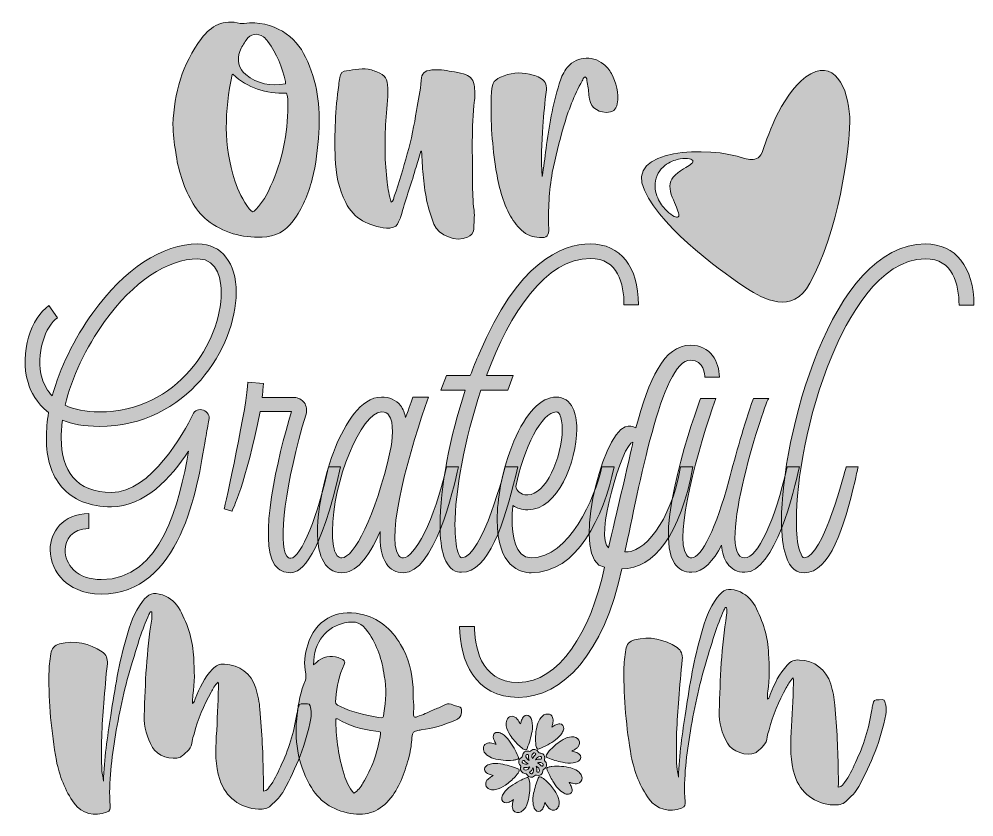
# Model space of a CAD drawing. Header units: inches. Extents: x 144 to 931, y -869 to -210.
import ezdxf

# ---------------------------------------------------------------- set-up
doc = ezdxf.new("R2010")
doc.units = ezdxf.units.IN
doc.header["$MEASUREMENT"] = 0
doc.layers.add('Layer 1', color=7, linetype='Continuous')

# ---------------------------------------------------------------- blocks, each defined once
blk = doc.blocks.new('block 3')
at = {"layer": 'Layer 1', "true_color": 0x040404}
h = blk.add_hatch(color=18, dxfattribs=at)
h.dxf.hatch_style = 2
edge = h.paths.add_edge_path()
edge.add_spline(control_points=[(180.14, -673.96), (173.47, -667.28), (169.25, -658.15), (169.25, -648.67), (169.25, -634.27), (179.44, -618.81), (201.22, -618.81), (201.22, -618.81), (201.22, -631.1), (201.22, -631.1), (186.81, -631.1), (181.54, -640.59), (181.54, -648.67), (181.54, -654.64), (184, -660.61), (188.57, -665.18), (194.19, -670.45), (201.92, -673.25), (211.4, -673.25), (261.28, -673.25), (276.04, -610.03), (283.41, -567.17), (269.01, -589.3), (246.88, -613.19), (219.83, -613.19), (201.92, -613.19), (187.87, -607.57), (178.73, -596.68), (170.3, -586.84), (166.09, -573.15), (166.09, -556.28), (166.09, -549.61), (166.79, -542.58), (167.84, -535.21), (158.01, -527.48), (153.09, -518), (150.98, -510.62), (143.61, -486.03), (153.79, -456.52), (168.2, -447.04), (168.2, -447.04), (175.22, -457.23), (175.22, -457.23), (165.74, -463.2), (156.6, -487.09), (162.58, -507.11), (164.33, -512.73), (167.14, -517.64), (171.01, -521.51), (177.33, -498.68), (188.92, -474.44), (204.38, -453.01), (230.37, -416.83), (261.98, -396.11), (291.14, -396.11), (310.81, -396.11), (322.75, -411.56), (322.75, -436.15), (322.75, -481.46), (282.36, -546.8), (209.65, -546.8), (197, -546.8), (187.16, -544.69), (179.44, -541.53), (178.73, -546.8), (178.38, -551.72), (178.38, -556.28), (178.38, -570.33), (181.54, -581.22), (187.87, -588.6), (194.89, -597.03), (205.78, -601.25), (219.83, -601.25), (252.5, -601.25), (279.55, -552.07), (286.92, -536.96), (288.33, -533.45), (292.19, -532.05), (295.71, -533.45), (299.22, -534.5), (300.98, -538.02), (300.27, -541.53), (299.57, -545.39), (298.52, -550.66), (297.46, -556.64), (290.79, -598.44), (276.74, -685.2), (211.4, -685.2), (195.6, -685.2), (185.76, -679.23), (180.14, -673.96)], knot_values=[0, 0, 0, 0, 1, 1, 1, 2, 2, 2, 3, 3, 3, 4, 4, 4, 5, 5, 5, 6, 6, 6, 7, 7, 7, 8, 8, 8, 9, 9, 9, 10, 10, 10, 11, 11, 11, 12, 12, 12, 13, 13, 13, 14, 14, 14, 15, 15, 15, 16, 16, 16, 17, 17, 17, 18, 18, 18, 19, 19, 19, 20, 20, 20, 21, 21, 21, 22, 22, 22, 23, 23, 23, 24, 24, 24, 25, 25, 25, 26, 26, 26, 27, 27, 27, 28, 28, 28, 29, 29, 29, 30, 30, 30, 30], degree=3, periodic=1)
edge = h.paths.add_edge_path()
edge.add_spline(control_points=[(209.65, -534.86), (274.63, -534.86), (310.46, -476.55), (310.46, -436.15), (310.46, -428.07), (308.7, -408.4), (291.14, -408.4), (265.85, -408.4), (237.75, -427.37), (214.21, -460.04), (198.41, -481.81), (187.16, -506.4), (181.54, -529.24), (189.27, -532.75), (198.41, -534.86), (209.65, -534.86)], knot_values=[0, 0, 0, 0, 1, 1, 1, 2, 2, 2, 3, 3, 3, 4, 4, 4, 5, 5, 5, 5], degree=3, periodic=1)
h = blk.add_hatch(color=18, dxfattribs=at)
h.dxf.hatch_style = 2
edge = h.paths.add_edge_path()
edge.add_spline(control_points=[(654.69, -446.34), (654.69, -446.34), (642.75, -446.34), (642.75, -446.34), (642.75, -429.12), (637.83, -408.05), (615, -408.05), (578.11, -408.05), (548.61, -453.01), (529.29, -504.65), (529.29, -504.65), (551.42, -504.65), (551.42, -504.65), (551.42, -504.65), (546.85, -516.94), (546.85, -516.94), (546.85, -516.94), (524.72, -516.94), (524.72, -516.94), (511.02, -557.69), (503.29, -600.9), (503.29, -628.29), (503.29, -637.78), (504, -645.51), (505.75, -650.42), (506.81, -653.94), (508.21, -655.34), (508.56, -655.34), (526.13, -655.34), (544.74, -580.17), (544.74, -580.17), (544.74, -580.17), (555.28, -580.17), (555.28, -580.17), (555.28, -580.17), (553.52, -587.2), (553.52, -587.2), (543.69, -626.19), (531.39, -667.28), (508.56, -667.28), (505.05, -667.28), (498.03, -665.88), (494.16, -654.29), (492.05, -647.96), (491, -639.18), (491, -628.29), (491, -597.73), (499.08, -555.23), (511.72, -516.94), (511.72, -516.94), (491.7, -516.94), (491.7, -516.94), (491.7, -516.94), (496.27, -504.65), (496.27, -504.65), (496.27, -504.65), (515.94, -504.65), (515.94, -504.65), (518.4, -498.68), (520.51, -492.35), (523.32, -486.73), (554.93, -411.56), (590.76, -396.11), (615, -396.11), (639.93, -396.11), (654.69, -414.72), (654.69, -446.34)], knot_values=[0, 0, 0, 0, 1, 1, 1, 2, 2, 2, 3, 3, 3, 4, 4, 4, 5, 5, 5, 6, 6, 6, 7, 7, 7, 8, 8, 8, 9, 9, 9, 10, 10, 10, 11, 11, 11, 12, 12, 12, 13, 13, 13, 14, 14, 14, 15, 15, 15, 16, 16, 16, 17, 17, 17, 18, 18, 18, 19, 19, 19, 20, 20, 20, 21, 21, 21, 22, 22, 22, 22], degree=3, periodic=1)
h = blk.add_hatch(color=18, dxfattribs=at)
h.dxf.hatch_style = 2
edge = h.paths.add_edge_path()
edge.add_spline(control_points=[(776.22, -653.23), (773.76, -646.21), (772.71, -636.72), (772.71, -624.43), (772.71, -556.28), (813.1, -396.11), (891.43, -396.11), (916.37, -396.11), (931.48, -415.08), (931.48, -446.69), (931.48, -446.69), (919.19, -446.69), (919.19, -446.69), (919.19, -429.12), (914.27, -408.4), (891.43, -408.4), (853.15, -408.4), (826.45, -458.63), (814.16, -488.84), (793.78, -537.67), (785, -592.11), (785, -624.43), (785, -635.32), (785.7, -643.75), (787.81, -649.72), (789.22, -653.94), (790.62, -655.34), (791.33, -655.34), (807.13, -655.34), (825.4, -582.63), (826.1, -580.17), (826.1, -580.17), (835.94, -580.17), (835.94, -580.17), (835.23, -582.63), (834.18, -588.6), (833.48, -591.76), (823.99, -630.05), (813.1, -667.64), (791.33, -667.64), (786.41, -667.64), (779.73, -665.18), (776.22, -653.23)], knot_values=[0, 0, 0, 0, 1, 1, 1, 2, 2, 2, 3, 3, 3, 4, 4, 4, 5, 5, 5, 6, 6, 6, 7, 7, 7, 8, 8, 8, 9, 9, 9, 10, 10, 10, 11, 11, 11, 12, 12, 12, 13, 13, 13, 14, 14, 14, 14], degree=3, periodic=1)
h = blk.add_hatch(color=18, dxfattribs=at)
h.dxf.hatch_style = 2
edge = h.paths.add_edge_path()
edge.add_spline(control_points=[(721.43, -506.05), (721.43, -506.05), (709.48, -506.05), (709.48, -506.05), (709.48, -504.65), (709.13, -492), (697.54, -492), (673.65, -492), (655.04, -598.44), (643.44, -650.42), (658.2, -651.83), (681.38, -626.89), (689.46, -580.17), (689.46, -580.17), (699.65, -580.17), (699.65, -580.17), (689.46, -635.67), (667.68, -664.47), (640.99, -664.47), (626.23, -734.02), (592.16, -770.56), (555.63, -770.56), (519.8, -770.56), (507.15, -740.35), (507.15, -711.9), (507.15, -711.9), (519.45, -711.9), (519.45, -711.9), (519.45, -725.95), (522.96, -758.26), (555.63, -758.26), (588.65, -758.26), (615.69, -716.46), (626.58, -663.07), (598.13, -659.56), (624.12, -553.12), (643.8, -547.15), (646.96, -546.1), (650.12, -546.45), (652.58, -547.85), (663.12, -508.16), (675.76, -479.71), (697.54, -479.71), (714.05, -479.71), (721.43, -493.41), (721.43, -506.05)], knot_values=[0, 0, 0, 0, 1, 1, 1, 2, 2, 2, 3, 3, 3, 4, 4, 4, 5, 5, 5, 6, 6, 6, 7, 7, 7, 8, 8, 8, 9, 9, 9, 10, 10, 10, 11, 11, 11, 12, 12, 12, 13, 13, 13, 14, 14, 14, 15, 15, 15, 15], degree=3, periodic=1)
edge = h.paths.add_edge_path()
edge.add_spline(control_points=[(630.1, -646.91), (631.85, -638.48), (648.71, -567.52), (650.12, -559.8), (641.69, -559.8), (617.8, -640.59), (630.1, -646.91)], knot_values=[0, 0, 0, 0, 1, 1, 1, 2, 2, 2, 2], degree=3, periodic=1)
h = blk.add_hatch(color=18, dxfattribs=at)
h.dxf.hatch_style = 2
edge = h.paths.add_edge_path()
edge.add_spline(control_points=[(354.71, -661.31), (340.66, -641.99), (356.82, -572.44), (368.41, -534.5), (368.41, -534.5), (342.42, -534.5), (342.42, -534.5), (330.83, -594.22), (319.24, -616.7), (319.24, -616.7), (319.24, -616.7), (312.91, -614.95), (312.91, -614.95), (312.91, -614.95), (332.93, -524.67), (332.23, -510.27), (332.23, -510.27), (345.23, -511.32), (345.23, -511.32), (345.23, -511.32), (344.88, -516.24), (344.17, -522.91), (344.17, -522.91), (370.87, -522.91), (370.87, -522.91), (374.03, -522.91), (376.84, -524.67), (378.95, -527.13), (380.71, -529.94), (381.41, -533.45), (380.36, -536.61), (363.49, -593.17), (356.82, -643.4), (364.55, -653.94), (365.6, -654.99), (366.3, -655.69), (367.71, -655.69), (376.49, -655.69), (390.54, -618.81), (398.97, -580.17), (398.97, -580.17), (408.81, -580.17), (408.81, -580.17), (392.65, -654.64), (376.14, -667.64), (367.71, -667.64), (362.44, -667.64), (357.87, -665.53), (354.71, -661.31)], knot_values=[0, 0, 0, 0, 1, 1, 1, 2, 2, 2, 3, 3, 3, 4, 4, 4, 5, 5, 5, 6, 6, 6, 7, 7, 7, 8, 8, 8, 9, 9, 9, 10, 10, 10, 11, 11, 11, 12, 12, 12, 13, 13, 13, 14, 14, 14, 15, 15, 15, 16, 16, 16, 16], degree=3, periodic=1)
h = blk.add_hatch(color=18, dxfattribs=at)
h.dxf.hatch_style = 2
edge = h.paths.add_edge_path()
edge.add_spline(control_points=[(506.11, -580.17), (501.89, -600.19), (485.73, -667.64), (460.79, -667.64), (454.82, -667.64), (449.9, -665.18), (446.74, -660.26), (442.53, -654.29), (441.12, -644.8), (441.47, -633.56), (431.29, -656.75), (421.1, -667.64), (409.86, -667.64), (402.83, -667.64), (396.86, -663.42), (393.7, -656.04), (390.89, -650.42), (389.84, -643.05), (389.84, -633.21), (389.84, -613.54), (395.81, -586.14), (404.59, -564.01), (412.67, -545.04), (425.32, -522.56), (442.53, -522.56), (449.2, -522.56), (454.47, -525.02), (458.33, -529.59), (460.44, -532.4), (461.85, -535.91), (462.55, -539.42), (465.36, -531.69), (467.82, -524.67), (468.52, -522.56), (468.52, -522.56), (481.52, -522.56), (481.52, -522.56), (466.76, -562.61), (445.69, -637.78), (456.58, -653.23), (457.63, -654.64), (459.04, -655.34), (460.79, -655.34), (469.22, -655.34), (486.44, -625.13), (496.27, -580.17), (496.27, -580.17), (506.11, -580.17), (506.11, -580.17)], knot_values=[0, 0, 0, 0, 1, 1, 1, 2, 2, 2, 3, 3, 3, 4, 4, 4, 5, 5, 5, 6, 6, 6, 7, 7, 7, 8, 8, 8, 9, 9, 9, 10, 10, 10, 11, 11, 11, 12, 12, 12, 13, 13, 13, 14, 14, 14, 15, 15, 15, 16, 16, 16, 16], degree=3, periodic=1)
edge = h.paths.add_edge_path()
edge.add_spline(control_points=[(449.9, -566.82), (451.66, -558.39), (453.42, -543.29), (448.5, -537.32), (447.8, -536.26), (446.04, -534.86), (442.53, -534.86), (426.02, -534.86), (402.13, -592.82), (402.13, -633.21), (402.13, -640.94), (402.83, -647.26), (404.59, -651.13), (406.7, -655.34), (408.81, -655.34), (409.86, -655.34), (419.69, -655.34), (437.61, -621.62), (449.9, -566.82)], knot_values=[0, 0, 0, 0, 1, 1, 1, 2, 2, 2, 3, 3, 3, 4, 4, 4, 5, 5, 5, 6, 6, 6, 6], degree=3, periodic=1)
h = blk.add_hatch(color=18, dxfattribs=at)
h.dxf.hatch_style = 2
edge = h.paths.add_edge_path()
edge.add_spline(control_points=[(538.07, -623.73), (538.07, -615.3), (539.12, -605.81), (540.88, -595.98), (540.88, -595.98), (540.88, -595.98), (540.88, -595.63), (543.34, -583.33), (547.2, -570.33), (551.77, -559.09), (561.95, -535.56), (574.25, -522.56), (586.89, -522.56), (592.87, -522.56), (597.78, -525.72), (600.59, -531.69), (602.7, -536.26), (603.76, -541.88), (603.76, -548.91), (603.76, -575.95), (587.95, -615.65), (563.36, -615.65), (558.44, -615.65), (554.22, -614.24), (551.07, -612.13), (550.71, -616), (550.36, -619.86), (550.36, -623.73), (550.36, -635.67), (552.47, -655.34), (566.17, -655.34), (597.43, -655.34), (618.86, -605.81), (624.48, -580.17), (624.48, -580.17), (634.67, -580.17), (634.67, -580.17), (625.53, -621.97), (604.46, -667.64), (566.17, -667.64), (557.74, -667.64), (538.07, -663.42), (538.07, -623.73)], knot_values=[0, 0, 0, 0, 1, 1, 1, 2, 2, 2, 3, 3, 3, 4, 4, 4, 5, 5, 5, 6, 6, 6, 7, 7, 7, 8, 8, 8, 9, 9, 9, 10, 10, 10, 11, 11, 11, 12, 12, 12, 13, 13, 13, 14, 14, 14, 14], degree=3, periodic=1)
edge = h.paths.add_edge_path()
edge.add_spline(control_points=[(563.36, -603.35), (577.76, -603.35), (591.81, -572.79), (591.81, -548.91), (591.81, -543.99), (591.11, -539.78), (589.7, -536.96), (588.65, -534.86), (587.59, -534.86), (586.89, -534.86), (574.95, -534.86), (559.85, -564.72), (553.52, -596.33), (554.22, -599.49), (556.68, -603.35), (563.36, -603.35)], knot_values=[0, 0, 0, 0, 1, 1, 1, 2, 2, 2, 3, 3, 3, 4, 4, 4, 5, 5, 5, 5], degree=3, periodic=1)
h = blk.add_hatch(color=18, dxfattribs=at)
h.dxf.hatch_style = 2
edge = h.paths.add_edge_path()
edge.add_spline(control_points=[(787.46, -580.17), (783.25, -599.84), (767.09, -667.28), (742.5, -667.28), (736.53, -667.28), (731.26, -664.82), (728.1, -659.91), (725.29, -656.39), (723.88, -651.13), (723.18, -644.8), (716.51, -657.8), (708.43, -667.28), (698.59, -667.28), (692.62, -667.28), (687.7, -664.82), (684.54, -659.91), (666.28, -634.27), (701.75, -534.86), (705.97, -523.62), (705.97, -523.62), (718.62, -523.62), (718.62, -523.62), (704.21, -563.66), (683.49, -637.43), (694.38, -652.88), (695.43, -654.64), (696.84, -655.34), (698.59, -655.34), (706.32, -655.34), (719.32, -630.05), (729.15, -591.76), (735.48, -568.93), (741.45, -546.45), (749.53, -523.62), (749.53, -523.62), (762.17, -523.62), (762.17, -523.62), (760.42, -522.21), (716.51, -655.34), (742.5, -655.34), (752.69, -655.34), (767.44, -625.13), (777.28, -580.17), (777.28, -580.17), (787.46, -580.17), (787.46, -580.17)], knot_values=[0, 0, 0, 0, 1, 1, 1, 2, 2, 2, 3, 3, 3, 4, 4, 4, 5, 5, 5, 6, 6, 6, 7, 7, 7, 8, 8, 8, 9, 9, 9, 10, 10, 10, 11, 11, 11, 12, 12, 12, 13, 13, 13, 14, 14, 14, 15, 15, 15, 15], degree=3, periodic=1)
at = {"layer": 'Layer 1', "lineweight": 0}
for points, knots in [([(180.14, -673.96), (173.47, -667.28), (169.25, -658.15), (169.25, -648.67), (169.25, -634.27), (179.44, -618.81), (201.22, -618.81), (201.22, -618.81), (201.22, -631.1), (201.22, -631.1), (186.81, -631.1), (181.54, -640.59), (181.54, -648.67), (181.54, -654.64), (184, -660.61), (188.57, -665.18), (194.19, -670.45), (201.92, -673.25), (211.4, -673.25), (261.28, -673.25), (276.04, -610.03), (283.41, -567.17), (269.01, -589.3), (246.88, -613.19), (219.83, -613.19), (201.92, -613.19), (187.87, -607.57), (178.73, -596.68), (170.3, -586.84), (166.09, -573.15), (166.09, -556.28), (166.09, -549.61), (166.79, -542.58), (167.84, -535.21), (158.01, -527.48), (153.09, -518), (150.98, -510.62), (143.61, -486.03), (153.79, -456.52), (168.2, -447.04), (168.2, -447.04), (175.22, -457.23), (175.22, -457.23), (165.74, -463.2), (156.6, -487.09), (162.58, -507.11), (164.33, -512.73), (167.14, -517.64), (171.01, -521.51), (177.33, -498.68), (188.92, -474.44), (204.38, -453.01), (230.37, -416.83), (261.98, -396.11), (291.14, -396.11), (310.81, -396.11), (322.75, -411.56), (322.75, -436.15), (322.75, -481.46), (282.36, -546.8), (209.65, -546.8), (197, -546.8), (187.16, -544.69), (179.44, -541.53), (178.73, -546.8), (178.38, -551.72), (178.38, -556.28), (178.38, -570.33), (181.54, -581.22), (187.87, -588.6), (194.89, -597.03), (205.78, -601.25), (219.83, -601.25), (252.5, -601.25), (279.55, -552.07), (286.92, -536.96), (288.33, -533.45), (292.19, -532.05), (295.71, -533.45), (299.22, -534.5), (300.98, -538.02), (300.27, -541.53), (299.57, -545.39), (298.52, -550.66), (297.46, -556.64), (290.79, -598.44), (276.74, -685.2), (211.4, -685.2), (195.6, -685.2), (185.76, -679.23), (180.14, -673.96)], [0, 0, 0, 0, 1, 1, 1, 2, 2, 2, 3, 3, 3, 4, 4, 4, 5, 5, 5, 6, 6, 6, 7, 7, 7, 8, 8, 8, 9, 9, 9, 10, 10, 10, 11, 11, 11, 12, 12, 12, 13, 13, 13, 14, 14, 14, 15, 15, 15, 16, 16, 16, 17, 17, 17, 18, 18, 18, 19, 19, 19, 20, 20, 20, 21, 21, 21, 22, 22, 22, 23, 23, 23, 24, 24, 24, 25, 25, 25, 26, 26, 26, 27, 27, 27, 28, 28, 28, 29, 29, 29, 30, 30, 30, 30]), ([(654.69, -446.34), (654.69, -446.34), (642.75, -446.34), (642.75, -446.34), (642.75, -429.12), (637.83, -408.05), (615, -408.05), (578.11, -408.05), (548.61, -453.01), (529.29, -504.65), (529.29, -504.65), (551.42, -504.65), (551.42, -504.65), (551.42, -504.65), (546.85, -516.94), (546.85, -516.94), (546.85, -516.94), (524.72, -516.94), (524.72, -516.94), (511.02, -557.69), (503.29, -600.9), (503.29, -628.29), (503.29, -637.78), (504, -645.51), (505.75, -650.42), (506.81, -653.94), (508.21, -655.34), (508.56, -655.34), (526.13, -655.34), (544.74, -580.17), (544.74, -580.17), (544.74, -580.17), (555.28, -580.17), (555.28, -580.17), (555.28, -580.17), (553.52, -587.2), (553.52, -587.2), (543.69, -626.19), (531.39, -667.28), (508.56, -667.28), (505.05, -667.28), (498.03, -665.88), (494.16, -654.29), (492.05, -647.96), (491, -639.18), (491, -628.29), (491, -597.73), (499.08, -555.23), (511.72, -516.94), (511.72, -516.94), (491.7, -516.94), (491.7, -516.94), (491.7, -516.94), (496.27, -504.65), (496.27, -504.65), (496.27, -504.65), (515.94, -504.65), (515.94, -504.65), (518.4, -498.68), (520.51, -492.35), (523.32, -486.73), (554.93, -411.56), (590.76, -396.11), (615, -396.11), (639.93, -396.11), (654.69, -414.72), (654.69, -446.34)], [0, 0, 0, 0, 1, 1, 1, 2, 2, 2, 3, 3, 3, 4, 4, 4, 5, 5, 5, 6, 6, 6, 7, 7, 7, 8, 8, 8, 9, 9, 9, 10, 10, 10, 11, 11, 11, 12, 12, 12, 13, 13, 13, 14, 14, 14, 15, 15, 15, 16, 16, 16, 17, 17, 17, 18, 18, 18, 19, 19, 19, 20, 20, 20, 21, 21, 21, 22, 22, 22, 22]), ([(776.22, -653.23), (773.76, -646.21), (772.71, -636.72), (772.71, -624.43), (772.71, -556.28), (813.1, -396.11), (891.43, -396.11), (916.37, -396.11), (931.48, -415.08), (931.48, -446.69), (931.48, -446.69), (919.19, -446.69), (919.19, -446.69), (919.19, -429.12), (914.27, -408.4), (891.43, -408.4), (853.15, -408.4), (826.45, -458.63), (814.16, -488.84), (793.78, -537.67), (785, -592.11), (785, -624.43), (785, -635.32), (785.7, -643.75), (787.81, -649.72), (789.22, -653.94), (790.62, -655.34), (791.33, -655.34), (807.13, -655.34), (825.4, -582.63), (826.1, -580.17), (826.1, -580.17), (835.94, -580.17), (835.94, -580.17), (835.23, -582.63), (834.18, -588.6), (833.48, -591.76), (823.99, -630.05), (813.1, -667.64), (791.33, -667.64), (786.41, -667.64), (779.73, -665.18), (776.22, -653.23)], [0, 0, 0, 0, 1, 1, 1, 2, 2, 2, 3, 3, 3, 4, 4, 4, 5, 5, 5, 6, 6, 6, 7, 7, 7, 8, 8, 8, 9, 9, 9, 10, 10, 10, 11, 11, 11, 12, 12, 12, 13, 13, 13, 14, 14, 14, 14]), ([(209.65, -534.86), (274.63, -534.86), (310.46, -476.55), (310.46, -436.15), (310.46, -428.07), (308.7, -408.4), (291.14, -408.4), (265.85, -408.4), (237.75, -427.37), (214.21, -460.04), (198.41, -481.81), (187.16, -506.4), (181.54, -529.24), (189.27, -532.75), (198.41, -534.86), (209.65, -534.86)], [0, 0, 0, 0, 1, 1, 1, 2, 2, 2, 3, 3, 3, 4, 4, 4, 5, 5, 5, 5]), ([(721.43, -506.05), (721.43, -506.05), (709.48, -506.05), (709.48, -506.05), (709.48, -504.65), (709.13, -492), (697.54, -492), (673.65, -492), (655.04, -598.44), (643.44, -650.42), (658.2, -651.83), (681.38, -626.89), (689.46, -580.17), (689.46, -580.17), (699.65, -580.17), (699.65, -580.17), (689.46, -635.67), (667.68, -664.47), (640.99, -664.47), (626.23, -734.02), (592.16, -770.56), (555.63, -770.56), (519.8, -770.56), (507.15, -740.35), (507.15, -711.9), (507.15, -711.9), (519.45, -711.9), (519.45, -711.9), (519.45, -725.95), (522.96, -758.26), (555.63, -758.26), (588.65, -758.26), (615.69, -716.46), (626.58, -663.07), (598.13, -659.56), (624.12, -553.12), (643.8, -547.15), (646.96, -546.1), (650.12, -546.45), (652.58, -547.85), (663.12, -508.16), (675.76, -479.71), (697.54, -479.71), (714.05, -479.71), (721.43, -493.41), (721.43, -506.05)], [0, 0, 0, 0, 1, 1, 1, 2, 2, 2, 3, 3, 3, 4, 4, 4, 5, 5, 5, 6, 6, 6, 7, 7, 7, 8, 8, 8, 9, 9, 9, 10, 10, 10, 11, 11, 11, 12, 12, 12, 13, 13, 13, 14, 14, 14, 15, 15, 15, 15]), ([(354.71, -661.31), (340.66, -641.99), (356.82, -572.44), (368.41, -534.5), (368.41, -534.5), (342.42, -534.5), (342.42, -534.5), (330.83, -594.22), (319.24, -616.7), (319.24, -616.7), (319.24, -616.7), (312.91, -614.95), (312.91, -614.95), (312.91, -614.95), (332.93, -524.67), (332.23, -510.27), (332.23, -510.27), (345.23, -511.32), (345.23, -511.32), (345.23, -511.32), (344.88, -516.24), (344.17, -522.91), (344.17, -522.91), (370.87, -522.91), (370.87, -522.91), (374.03, -522.91), (376.84, -524.67), (378.95, -527.13), (380.71, -529.94), (381.41, -533.45), (380.36, -536.61), (363.49, -593.17), (356.82, -643.4), (364.55, -653.94), (365.6, -654.99), (366.3, -655.69), (367.71, -655.69), (376.49, -655.69), (390.54, -618.81), (398.97, -580.17), (398.97, -580.17), (408.81, -580.17), (408.81, -580.17), (392.65, -654.64), (376.14, -667.64), (367.71, -667.64), (362.44, -667.64), (357.87, -665.53), (354.71, -661.31)], [0, 0, 0, 0, 1, 1, 1, 2, 2, 2, 3, 3, 3, 4, 4, 4, 5, 5, 5, 6, 6, 6, 7, 7, 7, 8, 8, 8, 9, 9, 9, 10, 10, 10, 11, 11, 11, 12, 12, 12, 13, 13, 13, 14, 14, 14, 15, 15, 15, 16, 16, 16, 16]), ([(506.11, -580.17), (501.89, -600.19), (485.73, -667.64), (460.79, -667.64), (454.82, -667.64), (449.9, -665.18), (446.74, -660.26), (442.53, -654.29), (441.12, -644.8), (441.47, -633.56), (431.29, -656.75), (421.1, -667.64), (409.86, -667.64), (402.83, -667.64), (396.86, -663.42), (393.7, -656.04), (390.89, -650.42), (389.84, -643.05), (389.84, -633.21), (389.84, -613.54), (395.81, -586.14), (404.59, -564.01), (412.67, -545.04), (425.32, -522.56), (442.53, -522.56), (449.2, -522.56), (454.47, -525.02), (458.33, -529.59), (460.44, -532.4), (461.85, -535.91), (462.55, -539.42), (465.36, -531.69), (467.82, -524.67), (468.52, -522.56), (468.52, -522.56), (481.52, -522.56), (481.52, -522.56), (466.76, -562.61), (445.69, -637.78), (456.58, -653.23), (457.63, -654.64), (459.04, -655.34), (460.79, -655.34), (469.22, -655.34), (486.44, -625.13), (496.27, -580.17), (496.27, -580.17), (506.11, -580.17), (506.11, -580.17)], [0, 0, 0, 0, 1, 1, 1, 2, 2, 2, 3, 3, 3, 4, 4, 4, 5, 5, 5, 6, 6, 6, 7, 7, 7, 8, 8, 8, 9, 9, 9, 10, 10, 10, 11, 11, 11, 12, 12, 12, 13, 13, 13, 14, 14, 14, 15, 15, 15, 16, 16, 16, 16]), ([(538.07, -623.73), (538.07, -615.3), (539.12, -605.81), (540.88, -595.98), (540.88, -595.98), (540.88, -595.98), (540.88, -595.63), (543.34, -583.33), (547.2, -570.33), (551.77, -559.09), (561.95, -535.56), (574.25, -522.56), (586.89, -522.56), (592.87, -522.56), (597.78, -525.72), (600.59, -531.69), (602.7, -536.26), (603.76, -541.88), (603.76, -548.91), (603.76, -575.95), (587.95, -615.65), (563.36, -615.65), (558.44, -615.65), (554.22, -614.24), (551.07, -612.13), (550.71, -616), (550.36, -619.86), (550.36, -623.73), (550.36, -635.67), (552.47, -655.34), (566.17, -655.34), (597.43, -655.34), (618.86, -605.81), (624.48, -580.17), (624.48, -580.17), (634.67, -580.17), (634.67, -580.17), (625.53, -621.97), (604.46, -667.64), (566.17, -667.64), (557.74, -667.64), (538.07, -663.42), (538.07, -623.73)], [0, 0, 0, 0, 1, 1, 1, 2, 2, 2, 3, 3, 3, 4, 4, 4, 5, 5, 5, 6, 6, 6, 7, 7, 7, 8, 8, 8, 9, 9, 9, 10, 10, 10, 11, 11, 11, 12, 12, 12, 13, 13, 13, 14, 14, 14, 14]), ([(787.46, -580.17), (783.25, -599.84), (767.09, -667.28), (742.5, -667.28), (736.53, -667.28), (731.26, -664.82), (728.1, -659.91), (725.29, -656.39), (723.88, -651.13), (723.18, -644.8), (716.51, -657.8), (708.43, -667.28), (698.59, -667.28), (692.62, -667.28), (687.7, -664.82), (684.54, -659.91), (666.28, -634.27), (701.75, -534.86), (705.97, -523.62), (705.97, -523.62), (718.62, -523.62), (718.62, -523.62), (704.21, -563.66), (683.49, -637.43), (694.38, -652.88), (695.43, -654.64), (696.84, -655.34), (698.59, -655.34), (706.32, -655.34), (719.32, -630.05), (729.15, -591.76), (735.48, -568.93), (741.45, -546.45), (749.53, -523.62), (749.53, -523.62), (762.17, -523.62), (762.17, -523.62), (760.42, -522.21), (716.51, -655.34), (742.5, -655.34), (752.69, -655.34), (767.44, -625.13), (777.28, -580.17), (777.28, -580.17), (787.46, -580.17), (787.46, -580.17)], [0, 0, 0, 0, 1, 1, 1, 2, 2, 2, 3, 3, 3, 4, 4, 4, 5, 5, 5, 6, 6, 6, 7, 7, 7, 8, 8, 8, 9, 9, 9, 10, 10, 10, 11, 11, 11, 12, 12, 12, 13, 13, 13, 14, 14, 14, 15, 15, 15, 15]), ([(449.9, -566.82), (451.66, -558.39), (453.42, -543.29), (448.5, -537.32), (447.8, -536.26), (446.04, -534.86), (442.53, -534.86), (426.02, -534.86), (402.13, -592.82), (402.13, -633.21), (402.13, -640.94), (402.83, -647.26), (404.59, -651.13), (406.7, -655.34), (408.81, -655.34), (409.86, -655.34), (419.69, -655.34), (437.61, -621.62), (449.9, -566.82)], [0, 0, 0, 0, 1, 1, 1, 2, 2, 2, 3, 3, 3, 4, 4, 4, 5, 5, 5, 6, 6, 6, 6]), ([(563.36, -603.35), (577.76, -603.35), (591.81, -572.79), (591.81, -548.91), (591.81, -543.99), (591.11, -539.78), (589.7, -536.96), (588.65, -534.86), (587.59, -534.86), (586.89, -534.86), (574.95, -534.86), (559.85, -564.72), (553.52, -596.33), (554.22, -599.49), (556.68, -603.35), (563.36, -603.35)], [0, 0, 0, 0, 1, 1, 1, 2, 2, 2, 3, 3, 3, 4, 4, 4, 5, 5, 5, 5]), ([(630.1, -646.91), (631.85, -638.48), (648.71, -567.52), (650.12, -559.8), (641.69, -559.8), (617.8, -640.59), (630.1, -646.91)], [0, 0, 0, 0, 1, 1, 1, 2, 2, 2, 2])]:
    blk.add_open_spline(points, degree=3, knots=knots, dxfattribs=at)
blk = doc.blocks.new('block 4')
at = {"layer": 'Layer 1', "true_color": 0x040404}
h = blk.add_hatch(color=18, dxfattribs=at)
h.dxf.hatch_style = 2
edge = h.paths.add_edge_path()
edge.add_spline(control_points=[(294.02, -226.43), (302.05, -215.84), (312.32, -210.38), (326.12, -213.91), (327.09, -214.23), (328.37, -214.23), (329.33, -213.91), (353.73, -211.02), (372.02, -224.82), (380.05, -241.84), (389.68, -261.74), (392.25, -282.6), (390.96, -304.11), (390, -317.27), (388.72, -330.11), (385.51, -342.63), (381.98, -355.15), (377.48, -366.7), (369.78, -376.98), (363.36, -385.64), (355.01, -390.14), (344.1, -390.46), (327.41, -391.1), (312, -386.93), (298.84, -376.33), (293.38, -372.16), (289.21, -366.7), (286, -360.61), (278.94, -348.09), (274.76, -334.6), (272.84, -320.16), (271.55, -312.78), (270.59, -305.07), (270.59, -297.37), (271.55, -271.37), (278.29, -247.62), (294.02, -226.43)], knot_values=[0, 0, 0, 0, 1, 1, 1, 2, 2, 2, 3, 3, 3, 4, 4, 4, 5, 5, 5, 6, 6, 6, 7, 7, 7, 8, 8, 8, 9, 9, 9, 10, 10, 10, 11, 11, 11, 12, 12, 12, 12], degree=3, periodic=1)
edge = h.paths.add_edge_path()
edge.add_spline(control_points=[(319.38, -256.28), (312.96, -285.81), (312.32, -315.02), (321.63, -343.91), (324.52, -352.26), (328.05, -360.28), (333.5, -367.03), (336.07, -370.23), (336.72, -370.23), (339.28, -367.35), (344.42, -361.89), (348.27, -355.47), (351.16, -348.41), (360.79, -327.54), (365.28, -305.07), (365.28, -282.28), (365.28, -278.75), (365.6, -274.9), (364.32, -271.69), (347.31, -272.01), (332.22, -267.2), (320.02, -255.96), (319.38, -256.28), (319.38, -256.28), (319.38, -256.28)], knot_values=[0, 0, 0, 0, 1, 1, 1, 2, 2, 2, 3, 3, 3, 4, 4, 4, 5, 5, 5, 6, 6, 6, 7, 7, 7, 8, 8, 8, 8], degree=3, periodic=1)
edge = h.paths.add_edge_path()
edge.add_spline(control_points=[(363.36, -262.06), (360.79, -249.86), (356.3, -238.95), (348.91, -229), (347.95, -227.39), (346.67, -226.11), (345.38, -225.15), (339.92, -221.61), (334.79, -222.26), (330.94, -227.71), (329.01, -230.6), (327.09, -233.49), (325.8, -237.02), (322.91, -243.76), (324.84, -251.47), (330.62, -256.28), (340.25, -263.99), (351.16, -265.91), (363.36, -263.99), (363.36, -263.34), (363.36, -262.7), (363.36, -262.06)], knot_values=[0, 0, 0, 0, 1, 1, 1, 2, 2, 2, 3, 3, 3, 4, 4, 4, 5, 5, 5, 6, 6, 6, 7, 7, 7, 7], degree=3, periodic=1)
h = blk.add_hatch(color=18, dxfattribs=at)
h.dxf.hatch_style = 2
edge = h.paths.add_edge_path()
edge.add_spline(control_points=[(578.41, -317.27), (580.98, -299.3), (583.87, -281.32), (589.33, -263.99), (590.61, -259.49), (592.21, -255.64), (594.78, -251.79), (602.17, -241.52), (615.97, -239.59), (625.92, -247.62), (628.49, -249.54), (630.74, -252.11), (632.34, -255.32), (636.19, -263.02), (639.08, -271.37), (637.15, -280.36), (636.19, -285.49), (633.62, -287.42), (628.17, -287.42), (619.5, -287.1), (614.36, -282.28), (613.72, -273.29), (613.4, -269.12), (613.08, -265.27), (612.12, -261.1), (612.12, -260.13), (612.12, -259.17), (610.83, -258.21), (609.23, -258.53), (608.91, -260.13), (608.27, -261.42), (601.52, -273.29), (596.71, -286.14), (592.86, -299.3), (589.33, -311.81), (586.12, -324.33), (583.55, -337.17), (580.98, -352.26), (580.02, -367.67), (580.66, -383.08), (580.98, -388.85), (579.06, -391.42), (572.96, -390.78), (567.5, -390.46), (562.36, -388.85), (558.19, -384.68), (554.02, -380.83), (550.81, -376.33), (547.92, -371.2), (541.5, -358.68), (538.93, -345.52), (536.68, -332.04), (533.8, -311.81), (532.19, -291.27), (533.47, -270.73), (534.12, -261.74), (535.4, -260.78), (543.75, -257.24), (551.77, -254.04), (559.8, -254.36), (567.82, -256.6), (569.43, -257.24), (571.35, -257.89), (573.28, -258.85), (577.13, -260.78), (579.06, -263.99), (578.73, -268.8), (577.45, -279.07), (576.49, -289.02), (575.84, -298.97), (574.88, -312.78), (573.92, -326.58), (575.2, -340.38), (576.49, -332.68), (577.45, -324.97), (578.41, -317.27)], knot_values=[0, 0, 0, 0, 1, 1, 1, 2, 2, 2, 3, 3, 3, 4, 4, 4, 5, 5, 5, 6, 6, 6, 7, 7, 7, 8, 8, 8, 9, 9, 9, 10, 10, 10, 11, 11, 11, 12, 12, 12, 13, 13, 13, 14, 14, 14, 15, 15, 15, 16, 16, 16, 17, 17, 17, 18, 18, 18, 19, 19, 19, 20, 20, 20, 21, 21, 21, 22, 22, 22, 23, 23, 23, 24, 24, 24, 25, 25, 25, 25], degree=3, periodic=1)
h = blk.add_hatch(color=18, dxfattribs=at)
h.dxf.hatch_style = 2
edge = h.paths.add_edge_path()
edge.add_spline(control_points=[(470.56, -334.6), (467.03, -347.77), (461.9, -360.28), (458.69, -373.44), (458.37, -375.05), (457.4, -376.33), (456.76, -377.94), (455.8, -380.83), (453.55, -382.43), (450.34, -382.75), (449.38, -383.08), (448.09, -383.08), (446.81, -383.08), (432.37, -381.15), (419.85, -375.69), (413.11, -361.89), (407.33, -350.33), (404.76, -337.81), (404.44, -325.3), (403.8, -305.07), (404.44, -284.85), (407.33, -264.95), (407.65, -262.7), (407.97, -260.78), (408.29, -258.53), (408.61, -255.32), (410.86, -253.07), (413.75, -253.07), (420.49, -252.43), (427.55, -250.18), (434.29, -252.43), (435.9, -253.07), (437.5, -253.39), (438.79, -254.04), (446.17, -256.92), (447.77, -259.49), (447.77, -267.52), (448.09, -276.5), (446.81, -285.49), (446.17, -294.48), (445.21, -311.49), (445.21, -328.51), (447.45, -345.2), (448.09, -350.65), (448.74, -356.11), (450.66, -361.57), (452.59, -360.61), (452.59, -358.36), (453.23, -356.75), (460.93, -333.32), (468, -310.21), (471.53, -285.81), (472.81, -277.47), (475.06, -269.44), (475.38, -261.1), (475.7, -255), (477.95, -253.07), (484.05, -252.43), (489.5, -251.79), (494.96, -252.43), (500.42, -253.71), (503.95, -254.04), (507.16, -254.68), (510.37, -255.64), (515.18, -256.92), (518.07, -259.49), (519.03, -264.63), (519.68, -269.12), (520, -273.29), (519.35, -277.47), (516.79, -299.94), (517.75, -322.73), (517.75, -345.2), (517.75, -352.9), (518.07, -360.61), (519.03, -368.31), (519.68, -373.77), (518.71, -378.9), (518.71, -384.04), (519.03, -387.25), (516.15, -389.17), (513.58, -390.46), (504.59, -394.95), (489.82, -389.17), (485.97, -379.86), (480.51, -366.7), (478.27, -352.9), (476.98, -338.78), (476.34, -332.36), (476.02, -325.94), (475.7, -319.52), (475.7, -319.52), (475.38, -319.52), (475.06, -319.52), (473.77, -324.65), (472.17, -329.47), (470.56, -334.6)], knot_values=[0, 0, 0, 0, 1, 1, 1, 2, 2, 2, 3, 3, 3, 4, 4, 4, 5, 5, 5, 6, 6, 6, 7, 7, 7, 8, 8, 8, 9, 9, 9, 10, 10, 10, 11, 11, 11, 12, 12, 12, 13, 13, 13, 14, 14, 14, 15, 15, 15, 16, 16, 16, 17, 17, 17, 18, 18, 18, 19, 19, 19, 20, 20, 20, 21, 21, 21, 22, 22, 22, 23, 23, 23, 24, 24, 24, 25, 25, 25, 26, 26, 26, 27, 27, 27, 28, 28, 28, 29, 29, 29, 30, 30, 30, 31, 31, 31, 32, 32, 32, 32], degree=3, periodic=1)
at = {"layer": 'Layer 1', "lineweight": 0}
for points, knots in [([(294.02, -226.43), (302.05, -215.84), (312.32, -210.38), (326.12, -213.91), (327.09, -214.23), (328.37, -214.23), (329.33, -213.91), (353.73, -211.02), (372.02, -224.82), (380.05, -241.84), (389.68, -261.74), (392.25, -282.6), (390.96, -304.11), (390, -317.27), (388.72, -330.11), (385.51, -342.63), (381.98, -355.15), (377.48, -366.7), (369.78, -376.98), (363.36, -385.64), (355.01, -390.14), (344.1, -390.46), (327.41, -391.1), (312, -386.93), (298.84, -376.33), (293.38, -372.16), (289.21, -366.7), (286, -360.61), (278.94, -348.09), (274.76, -334.6), (272.84, -320.16), (271.55, -312.78), (270.59, -305.07), (270.59, -297.37), (271.55, -271.37), (278.29, -247.62), (294.02, -226.43)], [0, 0, 0, 0, 1, 1, 1, 2, 2, 2, 3, 3, 3, 4, 4, 4, 5, 5, 5, 6, 6, 6, 7, 7, 7, 8, 8, 8, 9, 9, 9, 10, 10, 10, 11, 11, 11, 12, 12, 12, 12]), ([(363.36, -262.06), (360.79, -249.86), (356.3, -238.95), (348.91, -229), (347.95, -227.39), (346.67, -226.11), (345.38, -225.15), (339.92, -221.61), (334.79, -222.26), (330.94, -227.71), (329.01, -230.6), (327.09, -233.49), (325.8, -237.02), (322.91, -243.76), (324.84, -251.47), (330.62, -256.28), (340.25, -263.99), (351.16, -265.91), (363.36, -263.99), (363.36, -263.34), (363.36, -262.7), (363.36, -262.06)], [0, 0, 0, 0, 1, 1, 1, 2, 2, 2, 3, 3, 3, 4, 4, 4, 5, 5, 5, 6, 6, 6, 7, 7, 7, 7]), ([(578.41, -317.27), (580.98, -299.3), (583.87, -281.32), (589.33, -263.99), (590.61, -259.49), (592.21, -255.64), (594.78, -251.79), (602.17, -241.52), (615.97, -239.59), (625.92, -247.62), (628.49, -249.54), (630.74, -252.11), (632.34, -255.32), (636.19, -263.02), (639.08, -271.37), (637.15, -280.36), (636.19, -285.49), (633.62, -287.42), (628.17, -287.42), (619.5, -287.1), (614.36, -282.28), (613.72, -273.29), (613.4, -269.12), (613.08, -265.27), (612.12, -261.1), (612.12, -260.13), (612.12, -259.17), (610.83, -258.21), (609.23, -258.53), (608.91, -260.13), (608.27, -261.42), (601.52, -273.29), (596.71, -286.14), (592.86, -299.3), (589.33, -311.81), (586.12, -324.33), (583.55, -337.17), (580.98, -352.26), (580.02, -367.67), (580.66, -383.08), (580.98, -388.85), (579.06, -391.42), (572.96, -390.78), (567.5, -390.46), (562.36, -388.85), (558.19, -384.68), (554.02, -380.83), (550.81, -376.33), (547.92, -371.2), (541.5, -358.68), (538.93, -345.52), (536.68, -332.04), (533.8, -311.81), (532.19, -291.27), (533.47, -270.73), (534.12, -261.74), (535.4, -260.78), (543.75, -257.24), (551.77, -254.04), (559.8, -254.36), (567.82, -256.6), (569.43, -257.24), (571.35, -257.89), (573.28, -258.85), (577.13, -260.78), (579.06, -263.99), (578.73, -268.8), (577.45, -279.07), (576.49, -289.02), (575.84, -298.97), (574.88, -312.78), (573.92, -326.58), (575.2, -340.38), (576.49, -332.68), (577.45, -324.97), (578.41, -317.27)], [0, 0, 0, 0, 1, 1, 1, 2, 2, 2, 3, 3, 3, 4, 4, 4, 5, 5, 5, 6, 6, 6, 7, 7, 7, 8, 8, 8, 9, 9, 9, 10, 10, 10, 11, 11, 11, 12, 12, 12, 13, 13, 13, 14, 14, 14, 15, 15, 15, 16, 16, 16, 17, 17, 17, 18, 18, 18, 19, 19, 19, 20, 20, 20, 21, 21, 21, 22, 22, 22, 23, 23, 23, 24, 24, 24, 25, 25, 25, 25]), ([(470.56, -334.6), (467.03, -347.77), (461.9, -360.28), (458.69, -373.44), (458.37, -375.05), (457.4, -376.33), (456.76, -377.94), (455.8, -380.83), (453.55, -382.43), (450.34, -382.75), (449.38, -383.08), (448.09, -383.08), (446.81, -383.08), (432.37, -381.15), (419.85, -375.69), (413.11, -361.89), (407.33, -350.33), (404.76, -337.81), (404.44, -325.3), (403.8, -305.07), (404.44, -284.85), (407.33, -264.95), (407.65, -262.7), (407.97, -260.78), (408.29, -258.53), (408.61, -255.32), (410.86, -253.07), (413.75, -253.07), (420.49, -252.43), (427.55, -250.18), (434.29, -252.43), (435.9, -253.07), (437.5, -253.39), (438.79, -254.04), (446.17, -256.92), (447.77, -259.49), (447.77, -267.52), (448.09, -276.5), (446.81, -285.49), (446.17, -294.48), (445.21, -311.49), (445.21, -328.51), (447.45, -345.2), (448.09, -350.65), (448.74, -356.11), (450.66, -361.57), (452.59, -360.61), (452.59, -358.36), (453.23, -356.75), (460.93, -333.32), (468, -310.21), (471.53, -285.81), (472.81, -277.47), (475.06, -269.44), (475.38, -261.1), (475.7, -255), (477.95, -253.07), (484.05, -252.43), (489.5, -251.79), (494.96, -252.43), (500.42, -253.71), (503.95, -254.04), (507.16, -254.68), (510.37, -255.64), (515.18, -256.92), (518.07, -259.49), (519.03, -264.63), (519.68, -269.12), (520, -273.29), (519.35, -277.47), (516.79, -299.94), (517.75, -322.73), (517.75, -345.2), (517.75, -352.9), (518.07, -360.61), (519.03, -368.31), (519.68, -373.77), (518.71, -378.9), (518.71, -384.04), (519.03, -387.25), (516.15, -389.17), (513.58, -390.46), (504.59, -394.95), (489.82, -389.17), (485.97, -379.86), (480.51, -366.7), (478.27, -352.9), (476.98, -338.78), (476.34, -332.36), (476.02, -325.94), (475.7, -319.52), (475.7, -319.52), (475.38, -319.52), (475.06, -319.52), (473.77, -324.65), (472.17, -329.47), (470.56, -334.6)], [0, 0, 0, 0, 1, 1, 1, 2, 2, 2, 3, 3, 3, 4, 4, 4, 5, 5, 5, 6, 6, 6, 7, 7, 7, 8, 8, 8, 9, 9, 9, 10, 10, 10, 11, 11, 11, 12, 12, 12, 13, 13, 13, 14, 14, 14, 15, 15, 15, 16, 16, 16, 17, 17, 17, 18, 18, 18, 19, 19, 19, 20, 20, 20, 21, 21, 21, 22, 22, 22, 23, 23, 23, 24, 24, 24, 25, 25, 25, 26, 26, 26, 27, 27, 27, 28, 28, 28, 29, 29, 29, 30, 30, 30, 31, 31, 31, 32, 32, 32, 32]), ([(319.38, -256.28), (312.96, -285.81), (312.32, -315.02), (321.63, -343.91), (324.52, -352.26), (328.05, -360.28), (333.5, -367.03), (336.07, -370.23), (336.72, -370.23), (339.28, -367.35), (344.42, -361.89), (348.27, -355.47), (351.16, -348.41), (360.79, -327.54), (365.28, -305.07), (365.28, -282.28), (365.28, -278.75), (365.6, -274.9), (364.32, -271.69), (347.31, -272.01), (332.22, -267.2), (320.02, -255.96), (319.38, -256.28), (319.38, -256.28), (319.38, -256.28)], [0, 0, 0, 0, 1, 1, 1, 2, 2, 2, 3, 3, 3, 4, 4, 4, 5, 5, 5, 6, 6, 6, 7, 7, 7, 8, 8, 8, 8])]:
    blk.add_open_spline(points, degree=3, knots=knots, dxfattribs=at)
blk = doc.blocks.new('block 5')
at = {"layer": 'Layer 1', "true_color": 0x040404}
h = blk.add_hatch(color=18, dxfattribs=at)
h.dxf.hatch_style = 2
edge = h.paths.add_edge_path()
edge.add_spline(control_points=[(219.32, -785.49), (222.53, -763.66), (226.06, -742.16), (232.16, -720.97), (235.05, -710.7), (238.58, -700.43), (245.32, -691.44), (250.45, -684.7), (253.98, -683.42), (262.01, -685.98), (268.43, -688.23), (273.24, -692.72), (276.45, -698.5), (283.19, -711.02), (287.05, -724.18), (287.69, -737.98), (288.33, -748.25), (288.65, -758.53), (287.05, -768.8), (286.73, -771.05), (286.73, -772.97), (286.73, -775.54), (288.65, -774.26), (288.65, -772.97), (288.97, -771.69), (292.5, -762.7), (296.35, -754.35), (303.1, -747.29), (305.98, -744.08), (308.87, -742.8), (313.05, -743.12), (325.57, -743.44), (334.87, -750.82), (339.05, -763.02), (340.65, -768.8), (341.94, -774.58), (342.26, -780.35), (344.18, -799.29), (344.82, -818.23), (345.15, -836.85), (345.47, -840.38), (345.15, -843.91), (345.15, -848.08), (348.36, -847.44), (349.32, -845.84), (350.28, -844.23), (354.13, -839.42), (356.7, -833.64), (359.27, -827.86), (366.01, -814.06), (370.5, -799.61), (372.75, -784.21), (373.07, -782.92), (373.39, -781.32), (373.71, -780.03), (374.68, -776.18), (374.68, -775.86), (378.85, -775.86), (383.34, -775.54), (383.34, -775.54), (384.31, -780.35), (384.95, -782.92), (384.63, -785.49), (384.31, -788.06), (380.45, -809.24), (372.11, -828.83), (362.16, -847.44), (359.59, -852.26), (355.42, -856.11), (351.24, -859.96), (348.68, -862.53), (345.15, -862.85), (341.29, -862.85), (325.89, -862.21), (314.01, -852.9), (309.19, -838.46), (305.34, -826.58), (305.66, -814.7), (306.31, -802.82), (307.27, -789.34), (307.59, -775.86), (308.23, -762.38), (308.23, -761.09), (308.23, -760.13), (307.91, -757.88), (305.02, -760.77), (303.42, -763.66), (302.13, -766.23), (295.71, -777.14), (291.22, -788.7), (288.01, -800.9), (287.37, -802.82), (286.73, -804.75), (286.4, -806.68), (286.08, -812.45), (281.91, -815.66), (278.06, -818.87), (277.74, -819.51), (277.09, -819.51), (276.77, -819.84), (269.71, -823.05), (257.19, -818.55), (253.66, -811.81), (249.17, -803.79), (246.6, -795.12), (246.92, -785.49), (247.56, -758.85), (248.85, -732.21), (253.02, -705.88), (253.34, -703.96), (253.34, -701.71), (253.02, -699.78), (251.1, -699.46), (251.42, -701.07), (250.77, -702.03), (245, -714.55), (241.14, -727.71), (237.29, -740.87), (230.87, -760.77), (226.7, -781), (223.17, -801.54), (219.96, -820.8), (217.39, -840.38), (218.67, -859.96), (218.67, -862.53), (219, -864.13), (215.78, -865.42), (206.16, -869.27), (195.24, -866.7), (189.14, -858.04), (181.44, -847.44), (176.95, -835.57), (174.38, -822.73), (170.2, -798.97), (167.96, -775.22), (168.28, -751.14), (168.28, -745.69), (168.92, -739.91), (169.88, -734.45), (170.52, -730.28), (172.77, -727.39), (176.95, -726.43), (189.79, -723.22), (201.34, -725.78), (212.25, -732.85), (215.46, -735.09), (216.75, -738.62), (216.43, -742.8), (215.14, -753.71), (214.5, -764.31), (213.54, -775.22), (211.93, -793.84), (210.97, -812.45), (211.93, -831.39), (212.25, -833.96), (212.9, -836.85), (213.22, -839.74), (213.86, -821.44), (216.43, -803.47), (219.32, -785.49)], knot_values=[0, 0, 0, 0, 1, 1, 1, 2, 2, 2, 3, 3, 3, 4, 4, 4, 5, 5, 5, 6, 6, 6, 7, 7, 7, 8, 8, 8, 9, 9, 9, 10, 10, 10, 11, 11, 11, 12, 12, 12, 13, 13, 13, 14, 14, 14, 15, 15, 15, 16, 16, 16, 17, 17, 17, 18, 18, 18, 19, 19, 19, 20, 20, 20, 21, 21, 21, 22, 22, 22, 23, 23, 23, 24, 24, 24, 25, 25, 25, 26, 26, 26, 27, 27, 27, 28, 28, 28, 29, 29, 29, 30, 30, 30, 31, 31, 31, 32, 32, 32, 33, 33, 33, 34, 34, 34, 35, 35, 35, 36, 36, 36, 37, 37, 37, 38, 38, 38, 39, 39, 39, 40, 40, 40, 41, 41, 41, 42, 42, 42, 43, 43, 43, 44, 44, 44, 45, 45, 45, 46, 46, 46, 47, 47, 47, 48, 48, 48, 49, 49, 49, 50, 50, 50, 51, 51, 51, 52, 52, 52, 53, 53, 53, 53], degree=3, periodic=1)
h = blk.add_hatch(color=18, dxfattribs=at)
h.dxf.hatch_style = 2
edge = h.paths.add_edge_path()
edge.add_spline(control_points=[(693.74, -782.07), (696.95, -760.24), (700.48, -738.73), (706.58, -717.55), (709.47, -707.27), (713, -697), (719.74, -688.01), (724.87, -681.27), (728.41, -679.99), (736.43, -682.56), (742.85, -684.8), (747.67, -689.3), (750.88, -695.08), (757.62, -707.6), (761.47, -720.76), (762.11, -734.56), (762.75, -744.83), (763.07, -755.1), (761.47, -765.37), (761.15, -767.62), (761.15, -769.55), (761.15, -772.12), (763.07, -770.83), (763.07, -769.55), (763.39, -768.26), (766.92, -759.28), (770.78, -750.93), (777.52, -743.87), (780.41, -740.66), (783.29, -739.37), (787.47, -739.69), (799.99, -740.02), (809.3, -747.4), (813.47, -759.6), (815.07, -765.37), (816.36, -771.15), (816.68, -776.93), (818.6, -795.87), (819.25, -814.81), (819.57, -833.43), (819.89, -836.95), (819.57, -840.49), (819.57, -844.66), (822.78, -844.02), (823.74, -842.41), (824.7, -840.81), (828.56, -835.99), (831.12, -830.21), (833.69, -824.44), (840.43, -810.63), (844.92, -796.19), (847.17, -780.78), (847.49, -779.5), (847.81, -777.89), (848.14, -776.61), (849.1, -772.76), (849.1, -772.44), (853.27, -772.44), (857.77, -772.12), (857.77, -772.12), (858.73, -776.93), (859.37, -779.5), (859.05, -782.07), (858.73, -784.63), (854.88, -805.82), (846.53, -825.4), (836.58, -844.02), (834.01, -848.83), (829.84, -852.68), (825.67, -856.54), (823.1, -859.1), (819.57, -859.42), (815.71, -859.42), (800.31, -858.78), (788.43, -849.47), (783.62, -835.03), (779.76, -823.15), (780.09, -811.28), (780.73, -799.4), (781.69, -785.92), (782.01, -772.44), (782.65, -758.95), (782.65, -757.67), (782.65, -756.71), (782.33, -754.46), (779.44, -757.35), (777.84, -760.24), (776.55, -762.8), (770.14, -773.72), (765.64, -785.27), (762.43, -797.47), (761.79, -799.4), (761.15, -801.33), (760.83, -803.25), (760.51, -809.03), (756.33, -812.24), (752.48, -815.45), (752.16, -816.09), (751.52, -816.09), (751.2, -816.41), (744.13, -819.62), (731.61, -815.13), (728.08, -808.39), (723.59, -800.36), (721.02, -791.7), (721.34, -782.07), (721.98, -755.42), (723.27, -728.78), (727.44, -702.46), (727.76, -700.53), (727.76, -698.29), (727.44, -696.36), (725.52, -696.04), (725.84, -697.64), (725.2, -698.61), (719.42, -711.12), (715.57, -724.29), (711.71, -737.45), (705.29, -757.35), (701.12, -777.57), (697.59, -798.12), (694.38, -817.37), (691.81, -836.95), (693.1, -856.54), (693.1, -859.1), (693.42, -860.71), (690.21, -861.99), (680.58, -865.85), (669.66, -863.28), (663.56, -854.61), (655.86, -844.02), (651.37, -832.14), (648.8, -819.3), (644.63, -795.55), (642.38, -771.79), (642.7, -747.72), (642.7, -742.26), (643.34, -736.48), (644.3, -731.03), (644.95, -726.85), (647.19, -723.97), (651.37, -723), (664.21, -719.79), (675.76, -722.36), (686.68, -729.42), (689.89, -731.67), (691.17, -735.2), (690.85, -739.37), (689.57, -750.29), (688.92, -760.88), (687.96, -771.79), (686.36, -790.41), (685.39, -809.03), (686.36, -827.97), (686.68, -830.54), (687.32, -833.43), (687.64, -836.31), (688.28, -818.02), (690.85, -800.04), (693.74, -782.07)], knot_values=[0, 0, 0, 0, 1, 1, 1, 2, 2, 2, 3, 3, 3, 4, 4, 4, 5, 5, 5, 6, 6, 6, 7, 7, 7, 8, 8, 8, 9, 9, 9, 10, 10, 10, 11, 11, 11, 12, 12, 12, 13, 13, 13, 14, 14, 14, 15, 15, 15, 16, 16, 16, 17, 17, 17, 18, 18, 18, 19, 19, 19, 20, 20, 20, 21, 21, 21, 22, 22, 22, 23, 23, 23, 24, 24, 24, 25, 25, 25, 26, 26, 26, 27, 27, 27, 28, 28, 28, 29, 29, 29, 30, 30, 30, 31, 31, 31, 32, 32, 32, 33, 33, 33, 34, 34, 34, 35, 35, 35, 36, 36, 36, 37, 37, 37, 38, 38, 38, 39, 39, 39, 40, 40, 40, 41, 41, 41, 42, 42, 42, 43, 43, 43, 44, 44, 44, 45, 45, 45, 46, 46, 46, 47, 47, 47, 48, 48, 48, 49, 49, 49, 50, 50, 50, 51, 51, 51, 52, 52, 52, 53, 53, 53, 53], degree=3, periodic=1)
h = blk.add_hatch(color=18, dxfattribs=at)
h.dxf.hatch_style = 2
edge = h.paths.add_edge_path()
edge.add_spline(control_points=[(469.04, -782.6), (468.72, -787.09), (469.37, -787.74), (473.86, -785.81), (478.35, -784.21), (482.53, -782.28), (486.7, -780.35), (489.59, -779.39), (492.48, -778.11), (495.37, -776.5), (497.61, -775.54), (499.54, -775.54), (501.47, -776.82), (503.07, -777.46), (504.35, -777.79), (505.96, -778.11), (508.85, -778.43), (508.85, -779.71), (508.53, -782.92), (508.21, -786.77), (506.28, -788.38), (503.07, -789.66), (494.08, -793.19), (485.09, -796.4), (475.46, -797.37), (474.82, -797.37), (474.5, -797.69), (473.86, -797.69), (468.4, -798.65), (468.4, -798.65), (467.76, -803.79), (467.44, -808.92), (466.8, -814.06), (465.51, -819.2), (461.98, -831.39), (458.45, -843.27), (450.43, -853.54), (441.76, -864.45), (430.85, -868.95), (417.04, -866.38), (401.96, -863.81), (390.72, -856.11), (383.34, -842.63), (373.39, -824.65), (370.5, -805.07), (373.07, -784.85), (374.03, -774.9), (375.96, -765.59), (379.81, -756.28), (380.45, -754.68), (380.45, -753.07), (380.13, -751.14), (378.2, -743.12), (379.49, -734.77), (381.73, -727.07), (387.83, -707.17), (405.17, -697.22), (425.39, -701.71), (440.15, -704.92), (450.75, -713.91), (458.45, -726.75), (464.87, -737.66), (468.08, -749.54), (468.72, -762.38), (468.72, -765.27), (468.72, -768.48), (468.72, -771.37), (469.37, -775.22), (469.37, -778.75), (469.04, -782.6)], knot_values=[0, 0, 0, 0, 1, 1, 1, 2, 2, 2, 3, 3, 3, 4, 4, 4, 5, 5, 5, 6, 6, 6, 7, 7, 7, 8, 8, 8, 9, 9, 9, 10, 10, 10, 11, 11, 11, 12, 12, 12, 13, 13, 13, 14, 14, 14, 15, 15, 15, 16, 16, 16, 17, 17, 17, 18, 18, 18, 19, 19, 19, 20, 20, 20, 21, 21, 21, 22, 22, 22, 23, 23, 23, 23], degree=3, periodic=1)
edge = h.paths.add_edge_path()
edge.add_spline(control_points=[(390.72, -740.23), (396.82, -735.74), (402.92, -735.74), (409.34, -738.62), (411.27, -739.59), (413.51, -740.55), (411.91, -743.44), (407.41, -752.11), (406.13, -761.74), (404.85, -771.37), (404.2, -775.86), (404.52, -776.18), (408.7, -778.11), (418.65, -782.92), (429.24, -785.17), (440.15, -787.09), (444.01, -787.74), (444.33, -787.74), (444.65, -783.56), (446.25, -773.29), (446.9, -763.02), (444.97, -752.75), (443.04, -739.59), (439.19, -727.39), (431.49, -716.48), (426.35, -708.77), (421.54, -707.17), (412.23, -709.09), (398.11, -711.98), (386.55, -724.18), (386.55, -743.76), (388.48, -742.16), (389.44, -741.19), (390.72, -740.23)], knot_values=[0, 0, 0, 0, 1, 1, 1, 2, 2, 2, 3, 3, 3, 4, 4, 4, 5, 5, 5, 6, 6, 6, 7, 7, 7, 8, 8, 8, 9, 9, 9, 10, 10, 10, 11, 11, 11, 11], degree=3, periodic=1)
edge = h.paths.add_edge_path()
edge.add_spline(control_points=[(427.32, -841.34), (434.7, -829.47), (439.19, -816.63), (441.44, -803.14), (442.4, -798.97), (442.4, -798.97), (437.91, -798.33), (426.67, -797.04), (416.08, -794.16), (406.45, -788.38), (406.13, -788.06), (405.49, -788.38), (404.85, -788.38), (404.85, -789.02), (404.85, -789.66), (404.85, -790.63), (405.49, -805.39), (407.09, -819.84), (411.91, -834.28), (413.51, -839.74), (415.44, -845.2), (419.93, -849.69), (423.14, -847.44), (425.39, -844.87), (427.32, -841.34)], knot_values=[0, 0, 0, 0, 1, 1, 1, 2, 2, 2, 3, 3, 3, 4, 4, 4, 5, 5, 5, 6, 6, 6, 7, 7, 7, 8, 8, 8, 8], degree=3, periodic=1)
at = {"layer": 'Layer 1', "lineweight": 0}
for points, knots in [([(219.32, -785.49), (222.53, -763.66), (226.06, -742.16), (232.16, -720.97), (235.05, -710.7), (238.58, -700.43), (245.32, -691.44), (250.45, -684.7), (253.98, -683.42), (262.01, -685.98), (268.43, -688.23), (273.24, -692.72), (276.45, -698.5), (283.19, -711.02), (287.05, -724.18), (287.69, -737.98), (288.33, -748.25), (288.65, -758.53), (287.05, -768.8), (286.73, -771.05), (286.73, -772.97), (286.73, -775.54), (288.65, -774.26), (288.65, -772.97), (288.97, -771.69), (292.5, -762.7), (296.35, -754.35), (303.1, -747.29), (305.98, -744.08), (308.87, -742.8), (313.05, -743.12), (325.57, -743.44), (334.87, -750.82), (339.05, -763.02), (340.65, -768.8), (341.94, -774.58), (342.26, -780.35), (344.18, -799.29), (344.82, -818.23), (345.15, -836.85), (345.47, -840.38), (345.15, -843.91), (345.15, -848.08), (348.36, -847.44), (349.32, -845.84), (350.28, -844.23), (354.13, -839.42), (356.7, -833.64), (359.27, -827.86), (366.01, -814.06), (370.5, -799.61), (372.75, -784.21), (373.07, -782.92), (373.39, -781.32), (373.71, -780.03), (374.68, -776.18), (374.68, -775.86), (378.85, -775.86), (383.34, -775.54), (383.34, -775.54), (384.31, -780.35), (384.95, -782.92), (384.63, -785.49), (384.31, -788.06), (380.45, -809.24), (372.11, -828.83), (362.16, -847.44), (359.59, -852.26), (355.42, -856.11), (351.24, -859.96), (348.68, -862.53), (345.15, -862.85), (341.29, -862.85), (325.89, -862.21), (314.01, -852.9), (309.19, -838.46), (305.34, -826.58), (305.66, -814.7), (306.31, -802.82), (307.27, -789.34), (307.59, -775.86), (308.23, -762.38), (308.23, -761.09), (308.23, -760.13), (307.91, -757.88), (305.02, -760.77), (303.42, -763.66), (302.13, -766.23), (295.71, -777.14), (291.22, -788.7), (288.01, -800.9), (287.37, -802.82), (286.73, -804.75), (286.4, -806.68), (286.08, -812.45), (281.91, -815.66), (278.06, -818.87), (277.74, -819.51), (277.09, -819.51), (276.77, -819.84), (269.71, -823.05), (257.19, -818.55), (253.66, -811.81), (249.17, -803.79), (246.6, -795.12), (246.92, -785.49), (247.56, -758.85), (248.85, -732.21), (253.02, -705.88), (253.34, -703.96), (253.34, -701.71), (253.02, -699.78), (251.1, -699.46), (251.42, -701.07), (250.77, -702.03), (245, -714.55), (241.14, -727.71), (237.29, -740.87), (230.87, -760.77), (226.7, -781), (223.17, -801.54), (219.96, -820.8), (217.39, -840.38), (218.67, -859.96), (218.67, -862.53), (219, -864.13), (215.78, -865.42), (206.16, -869.27), (195.24, -866.7), (189.14, -858.04), (181.44, -847.44), (176.95, -835.57), (174.38, -822.73), (170.2, -798.97), (167.96, -775.22), (168.28, -751.14), (168.28, -745.69), (168.92, -739.91), (169.88, -734.45), (170.52, -730.28), (172.77, -727.39), (176.95, -726.43), (189.79, -723.22), (201.34, -725.78), (212.25, -732.85), (215.46, -735.09), (216.75, -738.62), (216.43, -742.8), (215.14, -753.71), (214.5, -764.31), (213.54, -775.22), (211.93, -793.84), (210.97, -812.45), (211.93, -831.39), (212.25, -833.96), (212.9, -836.85), (213.22, -839.74), (213.86, -821.44), (216.43, -803.47), (219.32, -785.49)], [0, 0, 0, 0, 1, 1, 1, 2, 2, 2, 3, 3, 3, 4, 4, 4, 5, 5, 5, 6, 6, 6, 7, 7, 7, 8, 8, 8, 9, 9, 9, 10, 10, 10, 11, 11, 11, 12, 12, 12, 13, 13, 13, 14, 14, 14, 15, 15, 15, 16, 16, 16, 17, 17, 17, 18, 18, 18, 19, 19, 19, 20, 20, 20, 21, 21, 21, 22, 22, 22, 23, 23, 23, 24, 24, 24, 25, 25, 25, 26, 26, 26, 27, 27, 27, 28, 28, 28, 29, 29, 29, 30, 30, 30, 31, 31, 31, 32, 32, 32, 33, 33, 33, 34, 34, 34, 35, 35, 35, 36, 36, 36, 37, 37, 37, 38, 38, 38, 39, 39, 39, 40, 40, 40, 41, 41, 41, 42, 42, 42, 43, 43, 43, 44, 44, 44, 45, 45, 45, 46, 46, 46, 47, 47, 47, 48, 48, 48, 49, 49, 49, 50, 50, 50, 51, 51, 51, 52, 52, 52, 53, 53, 53, 53]), ([(693.74, -782.07), (696.95, -760.24), (700.48, -738.73), (706.58, -717.55), (709.47, -707.27), (713, -697), (719.74, -688.01), (724.87, -681.27), (728.41, -679.99), (736.43, -682.56), (742.85, -684.8), (747.67, -689.3), (750.88, -695.08), (757.62, -707.6), (761.47, -720.76), (762.11, -734.56), (762.75, -744.83), (763.07, -755.1), (761.47, -765.37), (761.15, -767.62), (761.15, -769.55), (761.15, -772.12), (763.07, -770.83), (763.07, -769.55), (763.39, -768.26), (766.92, -759.28), (770.78, -750.93), (777.52, -743.87), (780.41, -740.66), (783.29, -739.37), (787.47, -739.69), (799.99, -740.02), (809.3, -747.4), (813.47, -759.6), (815.07, -765.37), (816.36, -771.15), (816.68, -776.93), (818.6, -795.87), (819.25, -814.81), (819.57, -833.43), (819.89, -836.95), (819.57, -840.49), (819.57, -844.66), (822.78, -844.02), (823.74, -842.41), (824.7, -840.81), (828.56, -835.99), (831.12, -830.21), (833.69, -824.44), (840.43, -810.63), (844.92, -796.19), (847.17, -780.78), (847.49, -779.5), (847.81, -777.89), (848.14, -776.61), (849.1, -772.76), (849.1, -772.44), (853.27, -772.44), (857.77, -772.12), (857.77, -772.12), (858.73, -776.93), (859.37, -779.5), (859.05, -782.07), (858.73, -784.63), (854.88, -805.82), (846.53, -825.4), (836.58, -844.02), (834.01, -848.83), (829.84, -852.68), (825.67, -856.54), (823.1, -859.1), (819.57, -859.42), (815.71, -859.42), (800.31, -858.78), (788.43, -849.47), (783.62, -835.03), (779.76, -823.15), (780.09, -811.28), (780.73, -799.4), (781.69, -785.92), (782.01, -772.44), (782.65, -758.95), (782.65, -757.67), (782.65, -756.71), (782.33, -754.46), (779.44, -757.35), (777.84, -760.24), (776.55, -762.8), (770.14, -773.72), (765.64, -785.27), (762.43, -797.47), (761.79, -799.4), (761.15, -801.33), (760.83, -803.25), (760.51, -809.03), (756.33, -812.24), (752.48, -815.45), (752.16, -816.09), (751.52, -816.09), (751.2, -816.41), (744.13, -819.62), (731.61, -815.13), (728.08, -808.39), (723.59, -800.36), (721.02, -791.7), (721.34, -782.07), (721.98, -755.42), (723.27, -728.78), (727.44, -702.46), (727.76, -700.53), (727.76, -698.29), (727.44, -696.36), (725.52, -696.04), (725.84, -697.64), (725.2, -698.61), (719.42, -711.12), (715.57, -724.29), (711.71, -737.45), (705.29, -757.35), (701.12, -777.57), (697.59, -798.12), (694.38, -817.37), (691.81, -836.95), (693.1, -856.54), (693.1, -859.1), (693.42, -860.71), (690.21, -861.99), (680.58, -865.85), (669.66, -863.28), (663.56, -854.61), (655.86, -844.02), (651.37, -832.14), (648.8, -819.3), (644.63, -795.55), (642.38, -771.79), (642.7, -747.72), (642.7, -742.26), (643.34, -736.48), (644.3, -731.03), (644.95, -726.85), (647.19, -723.97), (651.37, -723), (664.21, -719.79), (675.76, -722.36), (686.68, -729.42), (689.89, -731.67), (691.17, -735.2), (690.85, -739.37), (689.57, -750.29), (688.92, -760.88), (687.96, -771.79), (686.36, -790.41), (685.39, -809.03), (686.36, -827.97), (686.68, -830.54), (687.32, -833.43), (687.64, -836.31), (688.28, -818.02), (690.85, -800.04), (693.74, -782.07)], [0, 0, 0, 0, 1, 1, 1, 2, 2, 2, 3, 3, 3, 4, 4, 4, 5, 5, 5, 6, 6, 6, 7, 7, 7, 8, 8, 8, 9, 9, 9, 10, 10, 10, 11, 11, 11, 12, 12, 12, 13, 13, 13, 14, 14, 14, 15, 15, 15, 16, 16, 16, 17, 17, 17, 18, 18, 18, 19, 19, 19, 20, 20, 20, 21, 21, 21, 22, 22, 22, 23, 23, 23, 24, 24, 24, 25, 25, 25, 26, 26, 26, 27, 27, 27, 28, 28, 28, 29, 29, 29, 30, 30, 30, 31, 31, 31, 32, 32, 32, 33, 33, 33, 34, 34, 34, 35, 35, 35, 36, 36, 36, 37, 37, 37, 38, 38, 38, 39, 39, 39, 40, 40, 40, 41, 41, 41, 42, 42, 42, 43, 43, 43, 44, 44, 44, 45, 45, 45, 46, 46, 46, 47, 47, 47, 48, 48, 48, 49, 49, 49, 50, 50, 50, 51, 51, 51, 52, 52, 52, 53, 53, 53, 53]), ([(469.04, -782.6), (468.72, -787.09), (469.37, -787.74), (473.86, -785.81), (478.35, -784.21), (482.53, -782.28), (486.7, -780.35), (489.59, -779.39), (492.48, -778.11), (495.37, -776.5), (497.61, -775.54), (499.54, -775.54), (501.47, -776.82), (503.07, -777.46), (504.35, -777.79), (505.96, -778.11), (508.85, -778.43), (508.85, -779.71), (508.53, -782.92), (508.21, -786.77), (506.28, -788.38), (503.07, -789.66), (494.08, -793.19), (485.09, -796.4), (475.46, -797.37), (474.82, -797.37), (474.5, -797.69), (473.86, -797.69), (468.4, -798.65), (468.4, -798.65), (467.76, -803.79), (467.44, -808.92), (466.8, -814.06), (465.51, -819.2), (461.98, -831.39), (458.45, -843.27), (450.43, -853.54), (441.76, -864.45), (430.85, -868.95), (417.04, -866.38), (401.96, -863.81), (390.72, -856.11), (383.34, -842.63), (373.39, -824.65), (370.5, -805.07), (373.07, -784.85), (374.03, -774.9), (375.96, -765.59), (379.81, -756.28), (380.45, -754.68), (380.45, -753.07), (380.13, -751.14), (378.2, -743.12), (379.49, -734.77), (381.73, -727.07), (387.83, -707.17), (405.17, -697.22), (425.39, -701.71), (440.15, -704.92), (450.75, -713.91), (458.45, -726.75), (464.87, -737.66), (468.08, -749.54), (468.72, -762.38), (468.72, -765.27), (468.72, -768.48), (468.72, -771.37), (469.37, -775.22), (469.37, -778.75), (469.04, -782.6)], [0, 0, 0, 0, 1, 1, 1, 2, 2, 2, 3, 3, 3, 4, 4, 4, 5, 5, 5, 6, 6, 6, 7, 7, 7, 8, 8, 8, 9, 9, 9, 10, 10, 10, 11, 11, 11, 12, 12, 12, 13, 13, 13, 14, 14, 14, 15, 15, 15, 16, 16, 16, 17, 17, 17, 18, 18, 18, 19, 19, 19, 20, 20, 20, 21, 21, 21, 22, 22, 22, 23, 23, 23, 23]), ([(390.72, -740.23), (396.82, -735.74), (402.92, -735.74), (409.34, -738.62), (411.27, -739.59), (413.51, -740.55), (411.91, -743.44), (407.41, -752.11), (406.13, -761.74), (404.85, -771.37), (404.2, -775.86), (404.52, -776.18), (408.7, -778.11), (418.65, -782.92), (429.24, -785.17), (440.15, -787.09), (444.01, -787.74), (444.33, -787.74), (444.65, -783.56), (446.25, -773.29), (446.9, -763.02), (444.97, -752.75), (443.04, -739.59), (439.19, -727.39), (431.49, -716.48), (426.35, -708.77), (421.54, -707.17), (412.23, -709.09), (398.11, -711.98), (386.55, -724.18), (386.55, -743.76), (388.48, -742.16), (389.44, -741.19), (390.72, -740.23)], [0, 0, 0, 0, 1, 1, 1, 2, 2, 2, 3, 3, 3, 4, 4, 4, 5, 5, 5, 6, 6, 6, 7, 7, 7, 8, 8, 8, 9, 9, 9, 10, 10, 10, 11, 11, 11, 11]), ([(427.32, -841.34), (434.7, -829.47), (439.19, -816.63), (441.44, -803.14), (442.4, -798.97), (442.4, -798.97), (437.91, -798.33), (426.67, -797.04), (416.08, -794.16), (406.45, -788.38), (406.13, -788.06), (405.49, -788.38), (404.85, -788.38), (404.85, -789.02), (404.85, -789.66), (404.85, -790.63), (405.49, -805.39), (407.09, -819.84), (411.91, -834.28), (413.51, -839.74), (415.44, -845.2), (419.93, -849.69), (423.14, -847.44), (425.39, -844.87), (427.32, -841.34)], [0, 0, 0, 0, 1, 1, 1, 2, 2, 2, 3, 3, 3, 4, 4, 4, 5, 5, 5, 6, 6, 6, 7, 7, 7, 8, 8, 8, 8])]:
    blk.add_open_spline(points, degree=3, knots=knots, dxfattribs=at)
blk = doc.blocks.new('block 6')
at = {"layer": 'Layer 1', "true_color": 0x040404}
h = blk.add_hatch(color=18, dxfattribs=at)
h.dxf.hatch_style = 2
edge = h.paths.add_edge_path()
edge.add_spline(control_points=[(527.08, -814.77), (525.8, -811.34), (527.62, -808.47), (531.26, -808.19), (532.85, -808.07), (534.38, -808.41), (535.9, -808.83), (536.34, -808.96), (536.76, -809.23), (537.34, -809.15), (536.95, -808.49), (536.59, -807.89), (536.24, -807.3), (535.55, -806.12), (535.09, -804.86), (534.87, -803.51), (534.47, -800.98), (536.24, -799.13), (538.77, -799.42), (540.06, -799.57), (541.2, -800.1), (542.28, -800.77), (544.44, -802.14), (546.25, -803.9), (547.79, -805.92), (550.93, -810.08), (553.33, -814.68), (555.45, -819.42), (556.08, -820.85), (555.81, -821.32), (554.32, -821.83), (553.33, -822.18), (552.3, -822.41), (551.26, -822.47), (545.8, -822.79), (540.37, -822.56), (535.09, -820.94), (533, -820.29), (531.02, -819.38), (529.35, -817.91), (528.36, -817.04), (527.55, -816.02), (527.08, -814.77)], knot_values=[0, 0, 0, 0, 1, 1, 1, 2, 2, 2, 3, 3, 3, 4, 4, 4, 5, 5, 5, 6, 6, 6, 7, 7, 7, 8, 8, 8, 9, 9, 9, 10, 10, 10, 11, 11, 11, 12, 12, 12, 13, 13, 13, 14, 14, 14, 14], degree=3, periodic=1)
edge = h.paths.add_edge_path()
edge.add_spline(control_points=[(544.89, -843.04), (542.4, -844.77), (539.76, -846.16), (536.75, -846.74), (535.32, -847.01), (533.89, -847.01), (532.48, -846.59), (531.59, -846.33), (530.79, -845.9), (530.1, -845.27), (528.49, -843.83), (528.12, -841.87), (529.1, -839.95), (529.76, -838.67), (530.79, -837.75), (531.93, -836.93), (532.85, -836.27), (533.86, -835.76), (534.82, -835.11), (533.7, -834.72), (532.6, -834.5), (531.55, -834.09), (530.53, -833.68), (529.56, -833.19), (528.77, -832.41), (527.17, -830.85), (527.23, -828.74), (528.93, -827.27), (529.91, -826.42), (531.08, -825.98), (532.32, -825.68), (535.16, -824.99), (538.03, -825.01), (540.88, -825.49), (545.75, -826.3), (550.45, -827.74), (555.04, -829.52), (556.41, -830.06), (556.61, -830.63), (555.95, -831.93), (555.19, -833.46), (554.16, -834.81), (552.97, -836.04), (550.49, -838.61), (547.83, -841), (544.89, -843.04)], knot_values=[0, 0, 0, 0, 1, 1, 1, 2, 2, 2, 3, 3, 3, 4, 4, 4, 5, 5, 5, 6, 6, 6, 7, 7, 7, 8, 8, 8, 9, 9, 9, 10, 10, 10, 11, 11, 11, 12, 12, 12, 13, 13, 13, 14, 14, 14, 15, 15, 15, 15], degree=3, periodic=1)
edge = h.paths.add_edge_path()
edge.add_spline(control_points=[(564.16, -837.87), (564.99, -840.34), (565.15, -842.91), (565.03, -845.49), (564.9, -848.05), (564.79, -850.62), (564.34, -853.16), (563.92, -855.57), (563.28, -857.92), (562.21, -860.13), (561.49, -861.64), (560.55, -862.99), (559.26, -864.08), (558.34, -864.85), (557.31, -865.39), (556.13, -865.63), (553.4, -866.18), (551.17, -864.62), (550.7, -861.88), (550.41, -860.16), (550.7, -858.49), (551.14, -856.84), (551.28, -856.31), (551.45, -855.77), (551.69, -854.96), (550.85, -855.46), (550.27, -855.83), (549.67, -856.18), (548.56, -856.81), (547.4, -857.28), (546.14, -857.5), (543.25, -857.99), (541.34, -856.07), (541.87, -853.2), (542.13, -851.85), (542.78, -850.66), (543.56, -849.54), (545.14, -847.26), (547.15, -845.4), (549.41, -843.8), (551.65, -842.21), (554.02, -840.83), (556.46, -839.57), (558.28, -838.62), (560.06, -837.62), (561.98, -836.88), (563.23, -836.41), (563.73, -836.61), (564.16, -837.87)], knot_values=[0, 0, 0, 0, 1, 1, 1, 2, 2, 2, 3, 3, 3, 4, 4, 4, 5, 5, 5, 6, 6, 6, 7, 7, 7, 8, 8, 8, 9, 9, 9, 10, 10, 10, 11, 11, 11, 12, 12, 12, 13, 13, 13, 14, 14, 14, 15, 15, 15, 16, 16, 16, 16], degree=3, periodic=1)
edge = h.paths.add_edge_path()
edge.add_spline(control_points=[(545.62, -794.11), (545.35, -792.49), (545.41, -790.89), (546.07, -789.36), (547.53, -785.95), (550.91, -785.16), (553.73, -787.57), (554.98, -788.64), (555.84, -790), (556.63, -791.41), (556.83, -791.77), (556.9, -792.22), (557.37, -792.53), (557.68, -791.38), (557.87, -790.28), (558.28, -789.24), (558.71, -788.13), (559.24, -787.09), (560.11, -786.26), (561.63, -784.8), (563.49, -784.83), (564.96, -786.35), (565.87, -787.28), (566.35, -788.45), (566.67, -789.68), (567.43, -792.65), (567.4, -795.64), (566.89, -798.63), (566.07, -803.44), (564.65, -808.1), (562.88, -812.65), (562.34, -814.03), (561.78, -814.23), (560.48, -813.56), (559, -812.81), (557.67, -811.82), (556.47, -810.67), (553.64, -807.94), (551.01, -805.04), (548.86, -801.74), (547.32, -799.39), (546.09, -796.91), (545.62, -794.11)], knot_values=[0, 0, 0, 0, 1, 1, 1, 2, 2, 2, 3, 3, 3, 4, 4, 4, 5, 5, 5, 6, 6, 6, 7, 7, 7, 8, 8, 8, 9, 9, 9, 10, 10, 10, 11, 11, 11, 12, 12, 12, 13, 13, 13, 14, 14, 14, 14], degree=3, periodic=1)
edge = h.paths.add_edge_path()
edge.add_spline(control_points=[(568.87, -835.33), (566.84, -837.2), (564.18, -836.82), (562.79, -834.43), (562.32, -833.61), (561.84, -833.31), (560.89, -833.29), (558.51, -833.23), (556.93, -831.13), (557.35, -828.79), (557.39, -828.62), (557.42, -828.45), (557.49, -828.29), (557.8, -827.58), (557.72, -827.03), (557.09, -826.48), (556.42, -825.9), (556.06, -825.08), (555.95, -824.18), (555.75, -822.41), (556.56, -821.14), (558.07, -820.33), (558.75, -819.96), (559.06, -819.6), (559.08, -818.76), (559.15, -815.96), (561.38, -814.34), (564.1, -815.1), (564.86, -815.31), (565.32, -815.25), (565.92, -814.69), (568.01, -812.76), (570.66, -813.19), (572.07, -815.67), (572.46, -816.36), (572.83, -816.73), (573.65, -816.61), (573.93, -816.57), (574.25, -816.7), (574.54, -816.77), (576.4, -817.21), (577.51, -818.64), (577.46, -820.66), (577.56, -821.31), (576.98, -822.03), (577.13, -822.71), (577.28, -823.4), (578.08, -823.79), (578.42, -824.46), (579.37, -826.33), (578.9, -828.34), (577.06, -829.47), (576.23, -829.98), (575.79, -830.45), (575.71, -831.54), (575.51, -834.21), (573.29, -835.63), (570.68, -834.89), (569.93, -834.68), (569.46, -834.78), (568.87, -835.33)], knot_values=[0, 0, 0, 0, 1, 1, 1, 2, 2, 2, 3, 3, 3, 4, 4, 4, 5, 5, 5, 6, 6, 6, 7, 7, 7, 8, 8, 8, 9, 9, 9, 10, 10, 10, 11, 11, 11, 12, 12, 12, 13, 13, 13, 14, 14, 14, 15, 15, 15, 16, 16, 16, 17, 17, 17, 18, 18, 18, 19, 19, 19, 20, 20, 20, 20], degree=3, periodic=1)
edge = h.paths.add_edge_path()
edge.add_spline(control_points=[(559.37, -824.92), (560.66, -825.88), (562.06, -825.94), (563.77, -825.33), (562.45, -824.69), (561.4, -824.03), (560.58, -823.06), (560.36, -822.8), (560.22, -822.3), (559.68, -822.54), (559.24, -822.74), (558.81, -822.99), (558.68, -823.49), (558.53, -824.13), (558.91, -824.58), (559.37, -824.92)], knot_values=[0, 0, 0, 0, 1, 1, 1, 2, 2, 2, 3, 3, 3, 4, 4, 4, 5, 5, 5, 5], degree=3, periodic=1)
edge = h.paths.add_edge_path()
edge.add_spline(control_points=[(565.05, -827.85), (563.47, -828.25), (562.15, -828.75), (560.73, -828.38), (560.44, -828.31), (560.27, -828.53), (560.17, -828.8), (559.75, -829.87), (560.27, -830.68), (561.43, -830.63), (563.11, -830.54), (564.2, -829.57), (565.05, -827.85)], knot_values=[0, 0, 0, 0, 1, 1, 1, 2, 2, 2, 3, 3, 3, 4, 4, 4, 4], degree=3, periodic=1)
edge = h.paths.add_edge_path()
edge.add_spline(control_points=[(561.83, -819.65), (562.19, -821), (563.03, -821.93), (564.61, -822.67), (564.08, -821.21), (563.85, -819.98), (563.99, -818.71), (564.05, -818.25), (564.05, -817.87), (563.46, -817.71), (562.75, -817.52), (562.29, -817.62), (561.97, -818.13), (561.68, -818.61), (561.69, -819.13), (561.83, -819.65)], knot_values=[0, 0, 0, 0, 1, 1, 1, 2, 2, 2, 3, 3, 3, 4, 4, 4, 5, 5, 5, 5], degree=3, periodic=1)
edge = h.paths.add_edge_path()
edge.add_spline(control_points=[(567.75, -828.66), (566.99, -830.11), (566.27, -831.24), (565.16, -832.05), (564.79, -832.32), (564.85, -832.6), (565.04, -832.95), (565.59, -833.9), (566.4, -834.05), (567.15, -833.22), (568.27, -831.97), (568.38, -830.52), (567.75, -828.66)], knot_values=[0, 0, 0, 0, 1, 1, 1, 2, 2, 2, 3, 3, 3, 4, 4, 4, 4], degree=3, periodic=1)
edge = h.paths.add_edge_path()
edge.add_spline(control_points=[(569.61, -817.98), (569.97, -817.72), (569.97, -817.45), (569.78, -817.09), (569.27, -816.12), (568.47, -815.99), (567.67, -816.76), (566.61, -817.77), (566.37, -819.55), (567.12, -821.14), (567.55, -820.47), (567.88, -819.9), (568.24, -819.37), (568.61, -818.82), (569.08, -818.36), (569.61, -817.98)], knot_values=[0, 0, 0, 0, 1, 1, 1, 2, 2, 2, 3, 3, 3, 4, 4, 4, 5, 5, 5, 5], degree=3, periodic=1)
edge = h.paths.add_edge_path()
edge.add_spline(control_points=[(588.76, -854.1), (589.24, -855.66), (589.43, -857.24), (589.22, -858.87), (589.09, -859.88), (588.74, -860.81), (588.18, -861.66), (586.63, -863.97), (584.14, -864.49), (581.81, -862.99), (580.19, -861.93), (579.18, -860.35), (578.24, -858.72), (578.01, -858.31), (577.92, -857.82), (577.44, -857.49), (577.25, -858.24), (577.08, -858.96), (576.88, -859.67), (576.5, -861.02), (575.96, -862.3), (575.04, -863.38), (573.39, -865.33), (571.02, -865.27), (569.48, -863.23), (568.3, -861.67), (567.95, -859.84), (567.71, -857.96), (567.36, -855.21), (567.66, -852.49), (568.21, -849.79), (569.09, -845.51), (570.36, -841.35), (571.95, -837.29), (572.45, -836), (573.03, -835.8), (574.28, -836.42), (575.65, -837.1), (576.89, -838), (578.01, -839.04), (580.79, -841.64), (583.31, -844.46), (585.49, -847.58), (586.9, -849.59), (588.04, -851.74), (588.76, -854.1)], knot_values=[0, 0, 0, 0, 1, 1, 1, 2, 2, 2, 3, 3, 3, 4, 4, 4, 5, 5, 5, 6, 6, 6, 7, 7, 7, 8, 8, 8, 9, 9, 9, 10, 10, 10, 11, 11, 11, 12, 12, 12, 13, 13, 13, 14, 14, 14, 15, 15, 15, 15], degree=3, periodic=1)
edge = h.paths.add_edge_path()
edge.add_spline(control_points=[(569.7, -822.18), (571.29, -821.68), (572.61, -821.39), (573.96, -821.58), (574.44, -821.65), (574.58, -821.4), (574.69, -821.04), (574.99, -820.06), (574.54, -819.38), (573.5, -819.39), (571.73, -819.39), (570.65, -820.44), (569.7, -822.18)], knot_values=[0, 0, 0, 0, 1, 1, 1, 2, 2, 2, 3, 3, 3, 4, 4, 4, 4], degree=3, periodic=1)
edge = h.paths.add_edge_path()
edge.add_spline(control_points=[(569.89, -808.49), (569.62, -803.47), (569.88, -798.49), (571.19, -793.61), (571.82, -791.28), (572.72, -789.06), (574.29, -787.19), (575.74, -785.46), (577.49, -784.25), (579.88, -784.31), (581.74, -784.35), (583.12, -785.31), (583.79, -787.04), (584.33, -788.42), (584.29, -789.84), (584.08, -791.28), (583.91, -792.48), (583.49, -793.62), (583.14, -795.03), (584.37, -794.3), (585.34, -793.64), (586.43, -793.18), (587.48, -792.74), (588.55, -792.41), (589.71, -792.45), (591.91, -792.53), (593.31, -794.22), (592.99, -796.41), (592.81, -797.68), (592.3, -798.82), (591.62, -799.9), (590.22, -802.1), (588.44, -803.93), (586.36, -805.48), (582.19, -808.6), (577.6, -810.99), (572.86, -813.1), (571.59, -813.67), (571.08, -813.4), (570.61, -812.06), (570.21, -810.91), (569.96, -809.7), (569.89, -808.49)], knot_values=[0, 0, 0, 0, 1, 1, 1, 2, 2, 2, 3, 3, 3, 4, 4, 4, 5, 5, 5, 6, 6, 6, 7, 7, 7, 8, 8, 8, 9, 9, 9, 10, 10, 10, 11, 11, 11, 12, 12, 12, 13, 13, 13, 14, 14, 14, 14], degree=3, periodic=1)
edge = h.paths.add_edge_path()
edge.add_spline(control_points=[(573.01, -831.11), (573.09, -829.65), (572.15, -828.32), (570.21, -827.42), (570.77, -828.91), (570.97, -830.22), (570.83, -831.56), (570.78, -831.98), (570.98, -832.17), (571.37, -832.29), (572.36, -832.57), (572.96, -832.16), (573.01, -831.11)], knot_values=[0, 0, 0, 0, 1, 1, 1, 2, 2, 2, 3, 3, 3, 4, 4, 4, 4], degree=3, periodic=1)
edge = h.paths.add_edge_path()
edge.add_spline(control_points=[(576.05, -825.87), (575.87, -825.4), (575.51, -825.08), (575.09, -824.84), (573.89, -824.14), (572.64, -824.17), (571.34, -824.68), (572.44, -825.38), (573.53, -826.01), (574.29, -827.05), (574.63, -827.53), (574.97, -827.64), (575.47, -827.28), (576.07, -826.87), (576.28, -826.44), (576.05, -825.87), (576.05, -825.87), (576.05, -825.87), (576.05, -825.87)], knot_values=[0, 0, 0, 0, 1, 1, 1, 2, 2, 2, 3, 3, 3, 4, 4, 4, 5, 5, 5, 6, 6, 6, 6], degree=3, periodic=1)
edge = h.paths.add_edge_path()
edge.add_spline(control_points=[(590.77, -806.38), (592.93, -804.96), (595.24, -803.8), (597.8, -803.32), (600.17, -802.87), (602.5, -802.94), (604.51, -804.56), (606.31, -806.01), (606.73, -808.16), (605.62, -810.18), (605.2, -810.96), (604.65, -811.62), (603.98, -812.2), (603.08, -812.97), (602.11, -813.63), (601.07, -814.18), (600.69, -814.38), (600.31, -814.58), (599.8, -814.85), (600.57, -815.28), (601.24, -815.27), (601.87, -815.45), (603.17, -815.84), (604.43, -816.31), (605.52, -817.15), (607.86, -818.95), (607.76, -821.57), (605.27, -823.18), (603.89, -824.08), (602.32, -824.42), (600.71, -824.65), (597.73, -825.09), (594.8, -824.75), (591.89, -824.13), (587.75, -823.25), (583.71, -822.03), (579.77, -820.48), (578.32, -819.91), (578.16, -819.4), (578.89, -817.98), (579.49, -816.81), (580.23, -815.73), (581.12, -814.76), (584.01, -811.6), (587.18, -808.74), (590.77, -806.38)], knot_values=[0, 0, 0, 0, 1, 1, 1, 2, 2, 2, 3, 3, 3, 4, 4, 4, 5, 5, 5, 6, 6, 6, 7, 7, 7, 8, 8, 8, 9, 9, 9, 10, 10, 10, 11, 11, 11, 12, 12, 12, 13, 13, 13, 14, 14, 14, 15, 15, 15, 15], degree=3, periodic=1)
edge = h.paths.add_edge_path()
edge.add_spline(control_points=[(608.1, -837.07), (608.19, -839.39), (606.9, -841.08), (604.65, -841.64), (603.11, -842.02), (601.63, -841.78), (600.12, -841.49), (599.28, -841.33), (598.5, -840.9), (597.6, -840.88), (597.63, -841.42), (597.99, -841.71), (598.2, -842.08), (598.87, -843.21), (599.46, -844.36), (599.77, -845.65), (599.95, -846.42), (600.02, -847.2), (599.88, -847.98), (599.6, -849.47), (598.51, -850.44), (597, -850.58), (595.65, -850.7), (594.42, -850.29), (593.26, -849.66), (591.4, -848.64), (589.82, -847.28), (588.4, -845.73), (586.71, -843.89), (585.33, -841.83), (584.06, -839.69), (582.31, -836.72), (580.68, -833.69), (579.32, -830.53), (578.73, -829.16), (578.98, -828.69), (580.41, -828.2), (581.36, -827.87), (582.34, -827.62), (583.33, -827.56), (588.62, -827.24), (593.87, -827.42), (599.01, -828.85), (600.86, -829.37), (602.64, -830.09), (604.25, -831.17), (605.31, -831.87), (606.24, -832.72), (606.97, -833.78), (607.64, -834.76), (608.05, -835.85), (608.1, -837.07)], knot_values=[0, 0, 0, 0, 1, 1, 1, 2, 2, 2, 3, 3, 3, 4, 4, 4, 5, 5, 5, 6, 6, 6, 7, 7, 7, 8, 8, 8, 9, 9, 9, 10, 10, 10, 11, 11, 11, 12, 12, 12, 13, 13, 13, 14, 14, 14, 15, 15, 15, 16, 16, 16, 17, 17, 17, 17], degree=3, periodic=1)
at = {"layer": 'Layer 1', "lineweight": 0}
for points, knots in [([(545.62, -794.11), (545.35, -792.49), (545.41, -790.89), (546.07, -789.36), (547.53, -785.95), (550.91, -785.16), (553.73, -787.57), (554.98, -788.64), (555.84, -790), (556.63, -791.41), (556.83, -791.77), (556.9, -792.22), (557.37, -792.53), (557.68, -791.38), (557.87, -790.28), (558.28, -789.24), (558.71, -788.13), (559.24, -787.09), (560.11, -786.26), (561.63, -784.8), (563.49, -784.83), (564.96, -786.35), (565.87, -787.28), (566.35, -788.45), (566.67, -789.68), (567.43, -792.65), (567.4, -795.64), (566.89, -798.63), (566.07, -803.44), (564.65, -808.1), (562.88, -812.65), (562.34, -814.03), (561.78, -814.23), (560.48, -813.56), (559, -812.81), (557.67, -811.82), (556.47, -810.67), (553.64, -807.94), (551.01, -805.04), (548.86, -801.74), (547.32, -799.39), (546.09, -796.91), (545.62, -794.11)], [0, 0, 0, 0, 1, 1, 1, 2, 2, 2, 3, 3, 3, 4, 4, 4, 5, 5, 5, 6, 6, 6, 7, 7, 7, 8, 8, 8, 9, 9, 9, 10, 10, 10, 11, 11, 11, 12, 12, 12, 13, 13, 13, 14, 14, 14, 14]), ([(569.89, -808.49), (569.62, -803.47), (569.88, -798.49), (571.19, -793.61), (571.82, -791.28), (572.72, -789.06), (574.29, -787.19), (575.74, -785.46), (577.49, -784.25), (579.88, -784.31), (581.74, -784.35), (583.12, -785.31), (583.79, -787.04), (584.33, -788.42), (584.29, -789.84), (584.08, -791.28), (583.91, -792.48), (583.49, -793.62), (583.14, -795.03), (584.37, -794.3), (585.34, -793.64), (586.43, -793.18), (587.48, -792.74), (588.55, -792.41), (589.71, -792.45), (591.91, -792.53), (593.31, -794.22), (592.99, -796.41), (592.81, -797.68), (592.3, -798.82), (591.62, -799.9), (590.22, -802.1), (588.44, -803.93), (586.36, -805.48), (582.19, -808.6), (577.6, -810.99), (572.86, -813.1), (571.59, -813.67), (571.08, -813.4), (570.61, -812.06), (570.21, -810.91), (569.96, -809.7), (569.89, -808.49)], [0, 0, 0, 0, 1, 1, 1, 2, 2, 2, 3, 3, 3, 4, 4, 4, 5, 5, 5, 6, 6, 6, 7, 7, 7, 8, 8, 8, 9, 9, 9, 10, 10, 10, 11, 11, 11, 12, 12, 12, 13, 13, 13, 14, 14, 14, 14]), ([(527.08, -814.77), (525.8, -811.34), (527.62, -808.47), (531.26, -808.19), (532.85, -808.07), (534.38, -808.41), (535.9, -808.83), (536.34, -808.96), (536.76, -809.23), (537.34, -809.15), (536.95, -808.49), (536.59, -807.89), (536.24, -807.3), (535.55, -806.12), (535.09, -804.86), (534.87, -803.51), (534.47, -800.98), (536.24, -799.13), (538.77, -799.42), (540.06, -799.57), (541.2, -800.1), (542.28, -800.77), (544.44, -802.14), (546.25, -803.9), (547.79, -805.92), (550.93, -810.08), (553.33, -814.68), (555.45, -819.42), (556.08, -820.85), (555.81, -821.32), (554.32, -821.83), (553.33, -822.18), (552.3, -822.41), (551.26, -822.47), (545.8, -822.79), (540.37, -822.56), (535.09, -820.94), (533, -820.29), (531.02, -819.38), (529.35, -817.91), (528.36, -817.04), (527.55, -816.02), (527.08, -814.77)], [0, 0, 0, 0, 1, 1, 1, 2, 2, 2, 3, 3, 3, 4, 4, 4, 5, 5, 5, 6, 6, 6, 7, 7, 7, 8, 8, 8, 9, 9, 9, 10, 10, 10, 11, 11, 11, 12, 12, 12, 13, 13, 13, 14, 14, 14, 14]), ([(590.77, -806.38), (592.93, -804.96), (595.24, -803.8), (597.8, -803.32), (600.17, -802.87), (602.5, -802.94), (604.51, -804.56), (606.31, -806.01), (606.73, -808.16), (605.62, -810.18), (605.2, -810.96), (604.65, -811.62), (603.98, -812.2), (603.08, -812.97), (602.11, -813.63), (601.07, -814.18), (600.69, -814.38), (600.31, -814.58), (599.8, -814.85), (600.57, -815.28), (601.24, -815.27), (601.87, -815.45), (603.17, -815.84), (604.43, -816.31), (605.52, -817.15), (607.86, -818.95), (607.76, -821.57), (605.27, -823.18), (603.89, -824.08), (602.32, -824.42), (600.71, -824.65), (597.73, -825.09), (594.8, -824.75), (591.89, -824.13), (587.75, -823.25), (583.71, -822.03), (579.77, -820.48), (578.32, -819.91), (578.16, -819.4), (578.89, -817.98), (579.49, -816.81), (580.23, -815.73), (581.12, -814.76), (584.01, -811.6), (587.18, -808.74), (590.77, -806.38)], [0, 0, 0, 0, 1, 1, 1, 2, 2, 2, 3, 3, 3, 4, 4, 4, 5, 5, 5, 6, 6, 6, 7, 7, 7, 8, 8, 8, 9, 9, 9, 10, 10, 10, 11, 11, 11, 12, 12, 12, 13, 13, 13, 14, 14, 14, 15, 15, 15, 15]), ([(568.87, -835.33), (566.84, -837.2), (564.18, -836.82), (562.79, -834.43), (562.32, -833.61), (561.84, -833.31), (560.89, -833.29), (558.51, -833.23), (556.93, -831.13), (557.35, -828.79), (557.39, -828.62), (557.42, -828.45), (557.49, -828.29), (557.8, -827.58), (557.72, -827.03), (557.09, -826.48), (556.42, -825.9), (556.06, -825.08), (555.95, -824.18), (555.75, -822.41), (556.56, -821.14), (558.07, -820.33), (558.75, -819.96), (559.06, -819.6), (559.08, -818.76), (559.15, -815.96), (561.38, -814.34), (564.1, -815.1), (564.86, -815.31), (565.32, -815.25), (565.92, -814.69), (568.01, -812.76), (570.66, -813.19), (572.07, -815.67), (572.46, -816.36), (572.83, -816.73), (573.65, -816.61), (573.93, -816.57), (574.25, -816.7), (574.54, -816.77), (576.4, -817.21), (577.51, -818.64), (577.46, -820.66), (577.56, -821.31), (576.98, -822.03), (577.13, -822.71), (577.28, -823.4), (578.08, -823.79), (578.42, -824.46), (579.37, -826.33), (578.9, -828.34), (577.06, -829.47), (576.23, -829.98), (575.79, -830.45), (575.71, -831.54), (575.51, -834.21), (573.29, -835.63), (570.68, -834.89), (569.93, -834.68), (569.46, -834.78), (568.87, -835.33)], [0, 0, 0, 0, 1, 1, 1, 2, 2, 2, 3, 3, 3, 4, 4, 4, 5, 5, 5, 6, 6, 6, 7, 7, 7, 8, 8, 8, 9, 9, 9, 10, 10, 10, 11, 11, 11, 12, 12, 12, 13, 13, 13, 14, 14, 14, 15, 15, 15, 16, 16, 16, 17, 17, 17, 18, 18, 18, 19, 19, 19, 20, 20, 20, 20]), ([(561.83, -819.65), (562.19, -821), (563.03, -821.93), (564.61, -822.67), (564.08, -821.21), (563.85, -819.98), (563.99, -818.71), (564.05, -818.25), (564.05, -817.87), (563.46, -817.71), (562.75, -817.52), (562.29, -817.62), (561.97, -818.13), (561.68, -818.61), (561.69, -819.13), (561.83, -819.65)], [0, 0, 0, 0, 1, 1, 1, 2, 2, 2, 3, 3, 3, 4, 4, 4, 5, 5, 5, 5]), ([(569.61, -817.98), (569.97, -817.72), (569.97, -817.45), (569.78, -817.09), (569.27, -816.12), (568.47, -815.99), (567.67, -816.76), (566.61, -817.77), (566.37, -819.55), (567.12, -821.14), (567.55, -820.47), (567.88, -819.9), (568.24, -819.37), (568.61, -818.82), (569.08, -818.36), (569.61, -817.98)], [0, 0, 0, 0, 1, 1, 1, 2, 2, 2, 3, 3, 3, 4, 4, 4, 5, 5, 5, 5]), ([(569.7, -822.18), (571.29, -821.68), (572.61, -821.39), (573.96, -821.58), (574.44, -821.65), (574.58, -821.4), (574.69, -821.04), (574.99, -820.06), (574.54, -819.38), (573.5, -819.39), (571.73, -819.39), (570.65, -820.44), (569.7, -822.18)], [0, 0, 0, 0, 1, 1, 1, 2, 2, 2, 3, 3, 3, 4, 4, 4, 4]), ([(544.89, -843.04), (542.4, -844.77), (539.76, -846.16), (536.75, -846.74), (535.32, -847.01), (533.89, -847.01), (532.48, -846.59), (531.59, -846.33), (530.79, -845.9), (530.1, -845.27), (528.49, -843.83), (528.12, -841.87), (529.1, -839.95), (529.76, -838.67), (530.79, -837.75), (531.93, -836.93), (532.85, -836.27), (533.86, -835.76), (534.82, -835.11), (533.7, -834.72), (532.6, -834.5), (531.55, -834.09), (530.53, -833.68), (529.56, -833.19), (528.77, -832.41), (527.17, -830.85), (527.23, -828.74), (528.93, -827.27), (529.91, -826.42), (531.08, -825.98), (532.32, -825.68), (535.16, -824.99), (538.03, -825.01), (540.88, -825.49), (545.75, -826.3), (550.45, -827.74), (555.04, -829.52), (556.41, -830.06), (556.61, -830.63), (555.95, -831.93), (555.19, -833.46), (554.16, -834.81), (552.97, -836.04), (550.49, -838.61), (547.83, -841), (544.89, -843.04)], [0, 0, 0, 0, 1, 1, 1, 2, 2, 2, 3, 3, 3, 4, 4, 4, 5, 5, 5, 6, 6, 6, 7, 7, 7, 8, 8, 8, 9, 9, 9, 10, 10, 10, 11, 11, 11, 12, 12, 12, 13, 13, 13, 14, 14, 14, 15, 15, 15, 15]), ([(559.37, -824.92), (560.66, -825.88), (562.06, -825.94), (563.77, -825.33), (562.45, -824.69), (561.4, -824.03), (560.58, -823.06), (560.36, -822.8), (560.22, -822.3), (559.68, -822.54), (559.24, -822.74), (558.81, -822.99), (558.68, -823.49), (558.53, -824.13), (558.91, -824.58), (559.37, -824.92)], [0, 0, 0, 0, 1, 1, 1, 2, 2, 2, 3, 3, 3, 4, 4, 4, 5, 5, 5, 5]), ([(576.05, -825.87), (575.87, -825.4), (575.51, -825.08), (575.09, -824.84), (573.89, -824.14), (572.64, -824.17), (571.34, -824.68), (572.44, -825.38), (573.53, -826.01), (574.29, -827.05), (574.63, -827.53), (574.97, -827.64), (575.47, -827.28), (576.07, -826.87), (576.28, -826.44), (576.05, -825.87), (576.05, -825.87), (576.05, -825.87), (576.05, -825.87)], [0, 0, 0, 0, 1, 1, 1, 2, 2, 2, 3, 3, 3, 4, 4, 4, 5, 5, 5, 6, 6, 6, 6]), ([(608.1, -837.07), (608.19, -839.39), (606.9, -841.08), (604.65, -841.64), (603.11, -842.02), (601.63, -841.78), (600.12, -841.49), (599.28, -841.33), (598.5, -840.9), (597.6, -840.88), (597.63, -841.42), (597.99, -841.71), (598.2, -842.08), (598.87, -843.21), (599.46, -844.36), (599.77, -845.65), (599.95, -846.42), (600.02, -847.2), (599.88, -847.98), (599.6, -849.47), (598.51, -850.44), (597, -850.58), (595.65, -850.7), (594.42, -850.29), (593.26, -849.66), (591.4, -848.64), (589.82, -847.28), (588.4, -845.73), (586.71, -843.89), (585.33, -841.83), (584.06, -839.69), (582.31, -836.72), (580.68, -833.69), (579.32, -830.53), (578.73, -829.16), (578.98, -828.69), (580.41, -828.2), (581.36, -827.87), (582.34, -827.62), (583.33, -827.56), (588.62, -827.24), (593.87, -827.42), (599.01, -828.85), (600.86, -829.37), (602.64, -830.09), (604.25, -831.17), (605.31, -831.87), (606.24, -832.72), (606.97, -833.78), (607.64, -834.76), (608.05, -835.85), (608.1, -837.07)], [0, 0, 0, 0, 1, 1, 1, 2, 2, 2, 3, 3, 3, 4, 4, 4, 5, 5, 5, 6, 6, 6, 7, 7, 7, 8, 8, 8, 9, 9, 9, 10, 10, 10, 11, 11, 11, 12, 12, 12, 13, 13, 13, 14, 14, 14, 15, 15, 15, 16, 16, 16, 17, 17, 17, 17]), ([(565.05, -827.85), (563.47, -828.25), (562.15, -828.75), (560.73, -828.38), (560.44, -828.31), (560.27, -828.53), (560.17, -828.8), (559.75, -829.87), (560.27, -830.68), (561.43, -830.63), (563.11, -830.54), (564.2, -829.57), (565.05, -827.85)], [0, 0, 0, 0, 1, 1, 1, 2, 2, 2, 3, 3, 3, 4, 4, 4, 4]), ([(567.75, -828.66), (566.99, -830.11), (566.27, -831.24), (565.16, -832.05), (564.79, -832.32), (564.85, -832.6), (565.04, -832.95), (565.59, -833.9), (566.4, -834.05), (567.15, -833.22), (568.27, -831.97), (568.38, -830.52), (567.75, -828.66)], [0, 0, 0, 0, 1, 1, 1, 2, 2, 2, 3, 3, 3, 4, 4, 4, 4]), ([(573.01, -831.11), (573.09, -829.65), (572.15, -828.32), (570.21, -827.42), (570.77, -828.91), (570.97, -830.22), (570.83, -831.56), (570.78, -831.98), (570.98, -832.17), (571.37, -832.29), (572.36, -832.57), (572.96, -832.16), (573.01, -831.11)], [0, 0, 0, 0, 1, 1, 1, 2, 2, 2, 3, 3, 3, 4, 4, 4, 4]), ([(564.16, -837.87), (564.99, -840.34), (565.15, -842.91), (565.03, -845.49), (564.9, -848.05), (564.79, -850.62), (564.34, -853.16), (563.92, -855.57), (563.28, -857.92), (562.21, -860.13), (561.49, -861.64), (560.55, -862.99), (559.26, -864.08), (558.34, -864.85), (557.31, -865.39), (556.13, -865.63), (553.4, -866.18), (551.17, -864.62), (550.7, -861.88), (550.41, -860.16), (550.7, -858.49), (551.14, -856.84), (551.28, -856.31), (551.45, -855.77), (551.69, -854.96), (550.85, -855.46), (550.27, -855.83), (549.67, -856.18), (548.56, -856.81), (547.4, -857.28), (546.14, -857.5), (543.25, -857.99), (541.34, -856.07), (541.87, -853.2), (542.13, -851.85), (542.78, -850.66), (543.56, -849.54), (545.14, -847.26), (547.15, -845.4), (549.41, -843.8), (551.65, -842.21), (554.02, -840.83), (556.46, -839.57), (558.28, -838.62), (560.06, -837.62), (561.98, -836.88), (563.23, -836.41), (563.73, -836.61), (564.16, -837.87)], [0, 0, 0, 0, 1, 1, 1, 2, 2, 2, 3, 3, 3, 4, 4, 4, 5, 5, 5, 6, 6, 6, 7, 7, 7, 8, 8, 8, 9, 9, 9, 10, 10, 10, 11, 11, 11, 12, 12, 12, 13, 13, 13, 14, 14, 14, 15, 15, 15, 16, 16, 16, 16]), ([(588.76, -854.1), (589.24, -855.66), (589.43, -857.24), (589.22, -858.87), (589.09, -859.88), (588.74, -860.81), (588.18, -861.66), (586.63, -863.97), (584.14, -864.49), (581.81, -862.99), (580.19, -861.93), (579.18, -860.35), (578.24, -858.72), (578.01, -858.31), (577.92, -857.82), (577.44, -857.49), (577.25, -858.24), (577.08, -858.96), (576.88, -859.67), (576.5, -861.02), (575.96, -862.3), (575.04, -863.38), (573.39, -865.33), (571.02, -865.27), (569.48, -863.23), (568.3, -861.67), (567.95, -859.84), (567.71, -857.96), (567.36, -855.21), (567.66, -852.49), (568.21, -849.79), (569.09, -845.51), (570.36, -841.35), (571.95, -837.29), (572.45, -836), (573.03, -835.8), (574.28, -836.42), (575.65, -837.1), (576.89, -838), (578.01, -839.04), (580.79, -841.64), (583.31, -844.46), (585.49, -847.58), (586.9, -849.59), (588.04, -851.74), (588.76, -854.1)], [0, 0, 0, 0, 1, 1, 1, 2, 2, 2, 3, 3, 3, 4, 4, 4, 5, 5, 5, 6, 6, 6, 7, 7, 7, 8, 8, 8, 9, 9, 9, 10, 10, 10, 11, 11, 11, 12, 12, 12, 13, 13, 13, 14, 14, 14, 15, 15, 15, 15])]:
    blk.add_open_spline(points, degree=3, knots=knots, dxfattribs=at)
blk = doc.blocks.new('block 2')
at = {"layer": 'Layer 1', "true_color": 0x040404}
h = blk.add_hatch(color=18, dxfattribs=at)
h.dxf.hatch_style = 2
edge = h.paths.add_edge_path()
edge.add_spline(control_points=[(796.92, -255.6), (774.66, -267.77), (761.15, -307.1), (757.72, -317.99), (755.44, -325.28), (751.72, -326.26), (748.11, -326.4), (746.12, -326.49), (744.16, -326.08), (742.26, -325.41), (712.06, -314.8), (643.29, -317.47), (659.55, -351.67), (676.1, -386.49), (726.9, -421.17), (744.59, -433.15), (756.58, -440.76), (782.26, -455.41), (795.96, -428.54), (819.55, -387.81), (828.89, -317.81), (829.07, -295.39), (829.25, -272.97), (819.18, -243.4), (796.92, -255.6)], knot_values=[0, 0, 0, 0, 1, 1, 1, 2, 2, 2, 3, 3, 3, 4, 4, 4, 5, 5, 5, 6, 6, 6, 7, 7, 7, 8, 8, 8, 8], degree=3, periodic=1)
edge = h.paths.add_edge_path()
edge.add_spline(control_points=[(691.97, -334.09), (689.66, -335.48), (687.04, -337.19), (684.87, -339.25), (682.65, -341.33), (681.26, -343.56), (680.76, -346.17), (680.32, -348.82), (680.76, -352.01), (681.78, -355.14), (682.77, -358.29), (684.14, -361.21), (685.21, -363.79), (687.49, -368.93), (688.84, -372.58), (687.51, -373.75), (686.28, -374.82), (682.61, -373.22), (678.06, -368.79), (675.87, -366.51), (673.38, -363.59), (671.33, -359.57), (669.3, -355.62), (667.61, -350.21), (668.63, -343.95), (669.18, -340.87), (670.53, -337.97), (672.22, -335.66), (673.93, -333.34), (675.94, -331.53), (677.95, -330.23), (681.97, -327.58), (685.83, -326.44), (689.04, -325.87), (695.48, -324.82), (699.5, -326.05), (699.68, -327.7), (699.91, -329.41), (696.6, -331.26), (691.97, -334.09)], knot_values=[0, 0, 0, 0, 1, 1, 1, 2, 2, 2, 3, 3, 3, 4, 4, 4, 5, 5, 5, 6, 6, 6, 7, 7, 7, 8, 8, 8, 9, 9, 9, 10, 10, 10, 11, 11, 11, 12, 12, 12, 13, 13, 13, 13], degree=3, periodic=1)
at = {"layer": 'Layer 1', "lineweight": 0}
for points, knots in [([(796.92, -255.6), (774.66, -267.77), (761.15, -307.1), (757.72, -317.99), (755.44, -325.28), (751.72, -326.26), (748.11, -326.4), (746.12, -326.49), (744.16, -326.08), (742.26, -325.41), (712.06, -314.8), (643.29, -317.47), (659.55, -351.67), (676.1, -386.49), (726.9, -421.17), (744.59, -433.15), (756.58, -440.76), (782.26, -455.41), (795.96, -428.54), (819.55, -387.81), (828.89, -317.81), (829.07, -295.39), (829.25, -272.97), (819.18, -243.4), (796.92, -255.6)], [0, 0, 0, 0, 1, 1, 1, 2, 2, 2, 3, 3, 3, 4, 4, 4, 5, 5, 5, 6, 6, 6, 7, 7, 7, 8, 8, 8, 8]), ([(691.97, -334.09), (689.66, -335.48), (687.04, -337.19), (684.87, -339.25), (682.65, -341.33), (681.26, -343.56), (680.76, -346.17), (680.32, -348.82), (680.76, -352.01), (681.78, -355.14), (682.77, -358.29), (684.14, -361.21), (685.21, -363.79), (687.49, -368.93), (688.84, -372.58), (687.51, -373.75), (686.28, -374.82), (682.61, -373.22), (678.06, -368.79), (675.87, -366.51), (673.38, -363.59), (671.33, -359.57), (669.3, -355.62), (667.61, -350.21), (668.63, -343.95), (669.18, -340.87), (670.53, -337.97), (672.22, -335.66), (673.93, -333.34), (675.94, -331.53), (677.95, -330.23), (681.97, -327.58), (685.83, -326.44), (689.04, -325.87), (695.48, -324.82), (699.5, -326.05), (699.68, -327.7), (699.91, -329.41), (696.6, -331.26), (691.97, -334.09)], [0, 0, 0, 0, 1, 1, 1, 2, 2, 2, 3, 3, 3, 4, 4, 4, 5, 5, 5, 6, 6, 6, 7, 7, 7, 8, 8, 8, 9, 9, 9, 10, 10, 10, 11, 11, 11, 12, 12, 12, 13, 13, 13, 13])]:
    blk.add_open_spline(points, degree=3, knots=knots, dxfattribs=at)
at = {"layer": 'Layer 1'}
for name in ['block 4', 'block 3', 'block 5', 'block 6']:
    blk.add_blockref(name, (0, 0), dxfattribs=at)

msp = doc.modelspace()

# ---------------------------------------------------------------- block references
at = {"layer": 'Layer 1'}
msp.add_blockref('block 2', (0, 0), dxfattribs=at)

doc.saveas('drawing.dxf')
